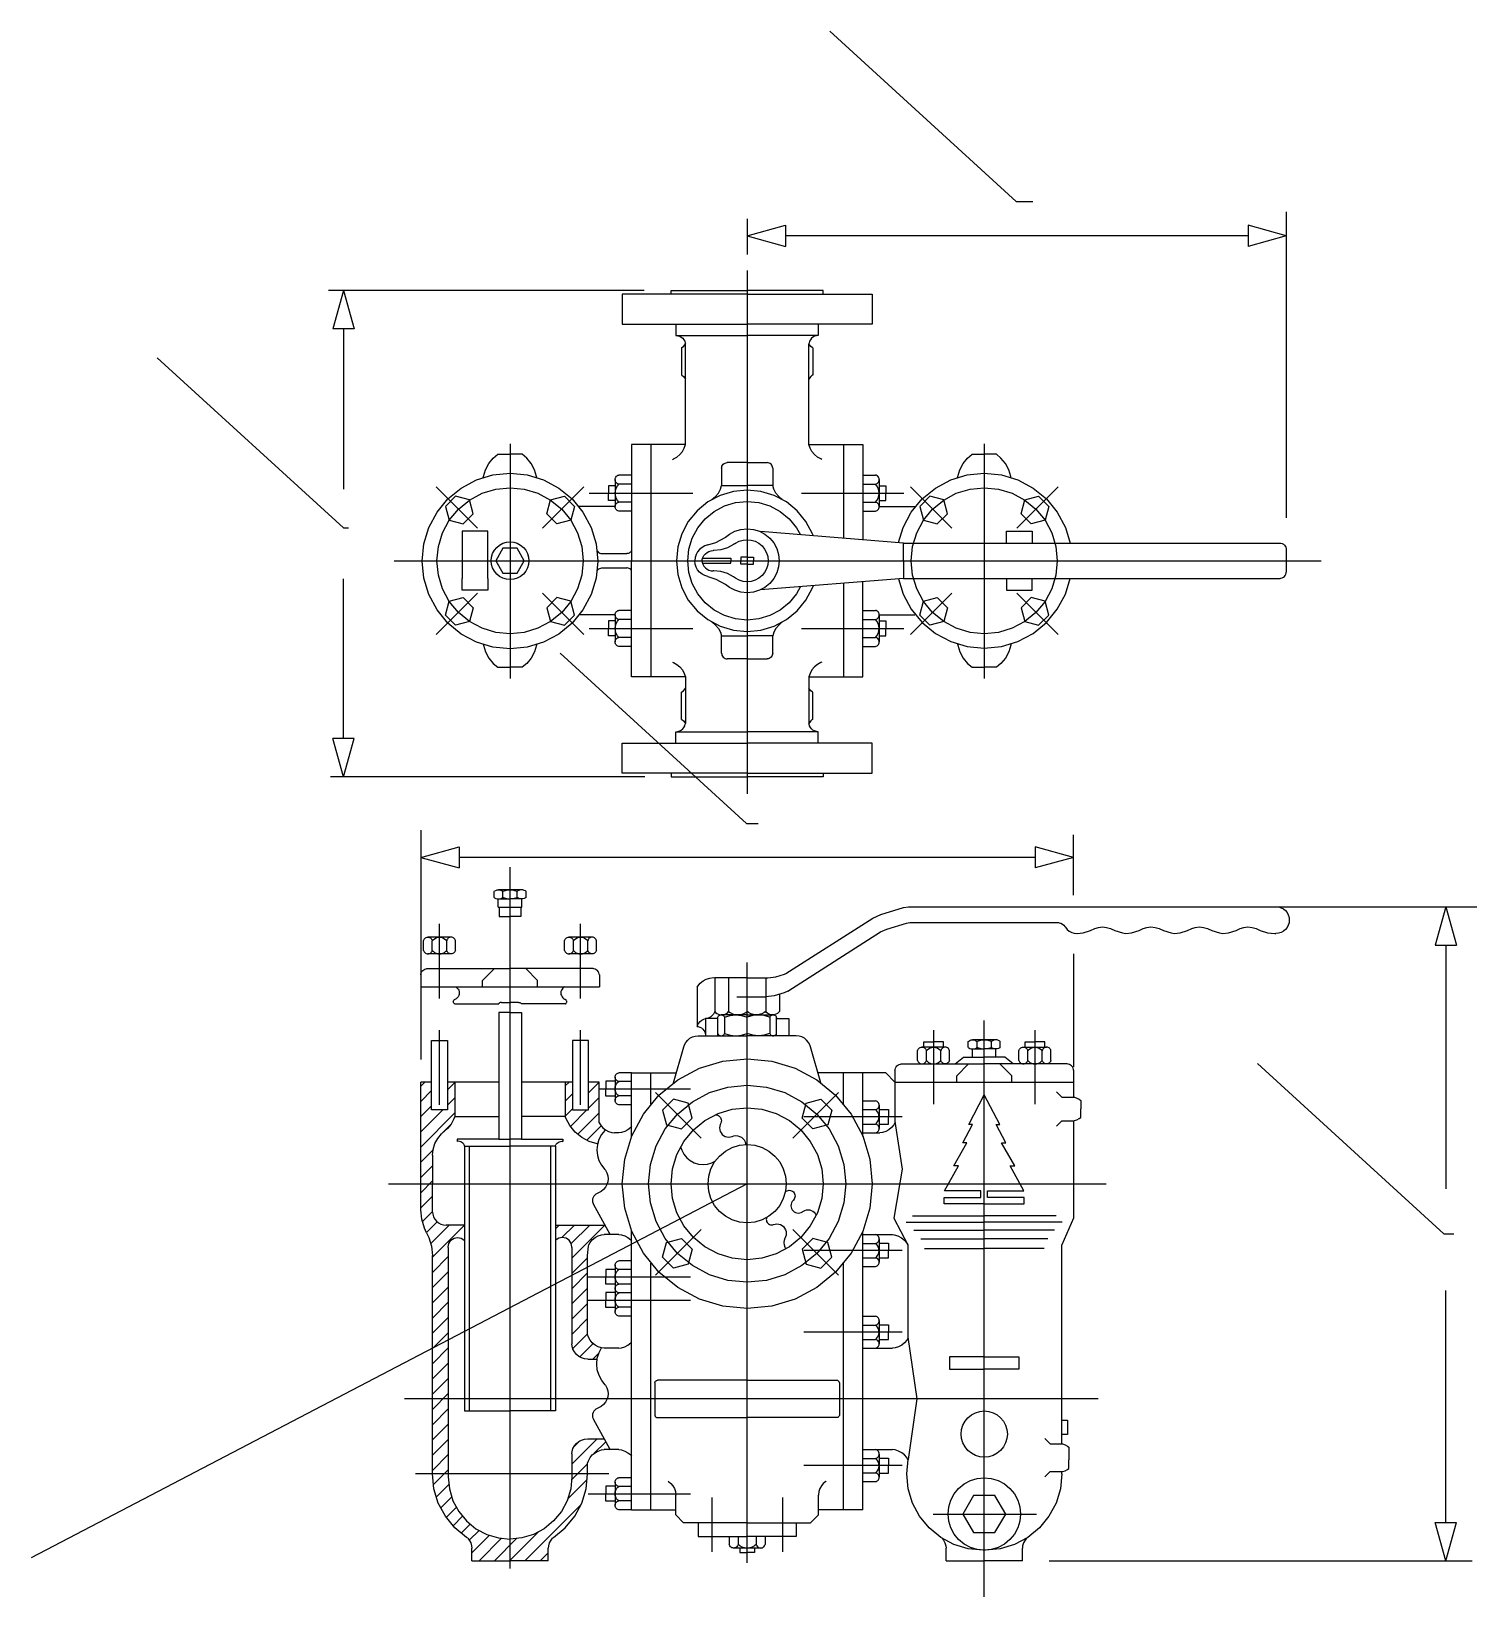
# Model space of a CAD drawing. Extents: x 391 to 1246, y 154 to 1081.
import ezdxf

# ---------------------------------------------------------------- set-up
doc = ezdxf.new("R2010")
doc.units = 0
doc.header["$MEASUREMENT"] = 0
doc.layers.get('0').update_dxf_attribs({"linetype": 'CONTINUOUS'})
for name, color, linetype in [('-1', 7, 'CONTINUOUS'), ('1', 7, 'CONTINUOUS'), ('4', 7, 'CONTINUOUS')]:
    doc.layers.add(name, color=color, linetype=linetype)

msp = doc.modelspace()

# ---------------------------------------------------------------- linework, layer by layer
at = {"layer": '-1', "color": 5, "linetype": 'Continuous'}
for p, q in [((973.52, 980.1), (983.52, 980.1)), ((575.42, 786.76), (578.42, 786.76)), ((813.94, 611.85), (820.94, 611.85)), ((1226.78, 368.92), (1232.78, 368.92))]:
    msp.add_line(p, q, dxfattribs=at)
at = {"layer": '-1', "color": 3, "linetype": 'Continuous'}
for p, q in [((1110.86, 959.69), (837.03, 959.69)), ((984.91, 591.75), (643.82, 591.75))]:
    msp.add_line(p, q, dxfattribs=at)
at = {"linetype": 'Continuous'}
for p, q in [((973.52, 980.1), (863.28, 1080.81)), ((575.42, 786.76), (465.18, 887.47)), ((813.94, 611.85), (703.7, 712.56)), ((1226.78, 368.92), (1116.54, 469.63)), ((814.35, 398.54), (390.6, 177.07))]:
    msp.add_line(p, q, dxfattribs=at)
at = {"layer": '1', "color": 3, "linetype": 'Continuous'}
for p, q in [((1133.53, 973.86), (1133.53, 792.83)), ((814.35, 969.87), (814.35, 948.57)), ((753.36, 927.34), (566.54, 927.34)), ((575.4, 904.67), (575.4, 809.73)), ((575.4, 662.16), (575.4, 756.58)), ((753.88, 639.49), (567.78, 639.49)), ((621.15, 607.79), (621.15, 472.01)), ((1007.58, 569.34), (1007.58, 605.13)), ((1129.28, 562.52), (1246.22, 562.52)), ((1227.92, 539.85), (1227.92, 395.5)), ((1007.58, 534.58), (1007.58, 467.65)), ((1227.92, 198), (1227.92, 335.32)), ((993.13, 175.33), (1243.55, 175.33))]:
    msp.add_line(p, q, dxfattribs=at)
at = {"layer": '1', "color": 4, "linetype": 'Continuous'}
for p, q in [((814.35, 939.24), (814.35, 629.31)), ((673.98, 836.63), (673.98, 697.73)), ((954.72, 836.63), (954.72, 697.73)), ((654.77, 786.57), (630.31, 811.03)), ((649.96, 803.31), (657.43, 807.31)), ((657.43, 807.31), (665.55, 809.77)), ((665.55, 809.77), (673.98, 810.6)), ((673.98, 810.6), (682.42, 809.77)), ((682.42, 809.77), (690.53, 807.31)), ((690.53, 807.31), (698.01, 803.31)), ((693.2, 786.57), (717.66, 811.03)), ((720.91, 807.41), (782.16, 807.41)), ((846.54, 807.41), (907.18, 807.41)), ((935.5, 786.57), (911.04, 811.03)), ((930.69, 803.31), (938.17, 807.31)), ((938.17, 807.31), (946.28, 809.77)), ((946.28, 809.77), (954.72, 810.6)), ((954.72, 810.6), (963.16, 809.77)), ((963.16, 809.77), (971.27, 807.31)), ((971.27, 807.31), (978.75, 803.31)), ((973.93, 786.57), (998.4, 811.03)), ((638.02, 791.38), (643.4, 797.93)), ((643.4, 797.93), (649.96, 803.31)), ((698.01, 803.31), (704.57, 797.93)), ((704.57, 797.93), (709.94, 791.38)), ((918.76, 791.38), (924.14, 797.93)), ((924.14, 797.93), (930.69, 803.31)), ((978.75, 803.31), (985.3, 797.93)), ((985.3, 797.93), (990.68, 791.38)), ((634.03, 783.9), (638.02, 791.38)), ((709.94, 791.38), (713.94, 783.9)), ((914.76, 783.9), (918.76, 791.38)), ((990.68, 791.38), (994.68, 783.9)), ((631.57, 775.79), (634.03, 783.9)), ((713.94, 783.9), (716.4, 775.79)), ((912.3, 775.79), (914.76, 783.9)), ((994.68, 783.9), (997.14, 775.79)), ((630.73, 767.35), (631.57, 775.79)), ((716.4, 775.79), (717.23, 767.35)), ((911.47, 767.35), (912.3, 775.79)), ((997.14, 775.79), (997.97, 767.35)), ((605.38, 767.35), (1154.17, 767.35)), ((631.57, 758.91), (630.73, 767.35)), ((717.23, 767.35), (716.4, 758.91)), ((912.3, 758.91), (911.47, 767.35)), ((997.97, 767.35), (997.14, 758.91)), ((634.03, 750.8), (631.57, 758.91)), ((638.02, 743.32), (634.03, 750.8)), ((713.94, 750.8), (709.94, 743.32)), ((716.4, 758.91), (713.94, 750.8)), ((914.76, 750.8), (912.3, 758.91)), ((918.76, 743.32), (914.76, 750.8)), ((994.68, 750.8), (990.68, 743.32)), ((997.14, 758.91), (994.68, 750.8)), ((654.77, 748.14), (630.31, 723.67)), ((643.4, 736.77), (638.02, 743.32)), ((693.2, 748.14), (717.66, 723.67)), ((709.94, 743.32), (704.57, 736.77)), ((935.5, 748.14), (911.04, 723.67)), ((924.14, 736.77), (918.76, 743.32)), ((973.93, 748.14), (998.4, 723.67)), ((990.68, 743.32), (985.3, 736.77)), ((649.96, 731.39), (643.4, 736.77)), ((704.57, 736.77), (698.01, 731.39)), ((930.69, 731.39), (924.14, 736.77)), ((985.3, 736.77), (978.75, 731.39)), ((657.43, 727.4), (649.96, 731.39)), ((665.55, 724.93), (657.43, 727.4)), ((673.98, 724.1), (665.55, 724.93)), ((682.42, 724.93), (673.98, 724.1)), ((690.53, 727.4), (682.42, 724.93)), ((698.01, 731.39), (690.53, 727.4)), ((720.91, 727.3), (782.16, 727.3)), ((846.54, 727.3), (907.18, 727.3)), ((938.17, 727.4), (930.69, 731.39)), ((946.28, 724.93), (938.17, 727.4)), ((954.72, 724.1), (946.28, 724.93)), ((963.16, 724.93), (954.72, 724.1)), ((971.27, 727.4), (963.16, 724.93)), ((978.75, 731.39), (971.27, 727.4)), ((673.98, 170.76), (673.98, 586.01)), ((632.23, 508.25), (632.23, 552.43)), ((715.73, 508.25), (715.73, 552.43)), ((814.35, 174.06), (814.35, 529.41)), ((954.72, 154.03), (954.72, 495.11)), ((632.23, 445.24), (632.23, 489.42)), ((715.73, 445.24), (715.73, 489.42)), ((924.71, 489.43), (924.71, 445.67)), ((984.73, 489.43), (984.73, 445.67)), ((621.15, 456.3), (623.55, 458.71)), ((621.15, 458.56), (621.3, 458.71)), ((636.97, 458.61), (637.08, 458.71)), ((636.97, 454.1), (641.32, 458.45)), ((706.65, 456.46), (708.9, 458.71)), ((720.47, 452.25), (726.82, 458.6)), ((727.03, 454.75), (780.86, 454.75)), ((792.02, 452.45), (802.97, 455.77)), ((802.97, 455.77), (814.35, 456.89)), ((814.35, 456.89), (825.73, 455.77)), ((825.73, 455.77), (836.68, 452.45)), ((621.15, 447.29), (627.49, 453.64)), ((636.97, 445.09), (641.32, 449.43)), ((706.65, 447.44), (710.99, 451.79)), ((720.47, 443.24), (726.82, 449.58)), ((787.23, 425.58), (760.19, 452.62)), ((773.1, 439.8), (781.94, 447.06)), ((781.94, 447.06), (792.02, 452.45)), ((836.68, 452.45), (846.77, 447.06)), ((841.47, 425.58), (868.51, 452.62)), ((846.77, 447.06), (855.61, 439.8)), ((621.15, 438.27), (627.49, 444.62)), ((621.15, 429.26), (634.13, 442.24)), ((621.15, 420.24), (641.32, 440.41)), ((706.65, 438.43), (710.99, 442.77)), ((709.74, 432.5), (719.48, 442.24)), ((714.08, 427.83), (726.82, 440.57)), ((765.84, 430.96), (773.1, 439.8)), ((906.02, 438.14), (847.84, 438.14)), ((855.61, 439.8), (862.86, 430.96)), ((634, 428.58), (638.81, 433.39)), ((719.52, 424.25), (728.02, 432.76)), ((760.45, 420.87), (765.84, 430.96)), ((862.86, 430.96), (868.25, 420.87)), ((621.15, 411.22), (628.46, 418.53)), ((757.13, 409.93), (760.45, 420.87)), ((868.25, 420.87), (871.58, 409.93)), ((621.15, 402.21), (628.14, 409.21)), ((756.01, 398.54), (757.13, 409.93)), ((871.58, 409.93), (872.7, 398.54)), ((602, 398.54), (1026.86, 398.54)), ((621.15, 393.19), (628.14, 400.19)), ((757.13, 387.16), (756.01, 398.54)), ((872.7, 398.54), (871.58, 387.16)), ((621.15, 384.18), (628.14, 391.17)), ((622.12, 376.14), (628.14, 382.16)), ((760.45, 376.22), (757.13, 387.16)), ((871.58, 387.16), (868.25, 376.22)), ((624.58, 369.58), (630.95, 375.96)), ((627.06, 363.05), (638.02, 374.01)), ((628.07, 355.04), (647.04, 374.01)), ((700.85, 371.75), (703.1, 374.01)), ((704.73, 366.61), (712.12, 374.01)), ((710.18, 363.06), (721.13, 374.01)), ((710.55, 354.41), (730.15, 374.01)), ((787.23, 371.51), (760.19, 344.47)), ((765.84, 366.13), (760.45, 376.22)), ((841.47, 371.51), (868.51, 344.47)), ((868.25, 376.22), (862.86, 366.13)), ((646.98, 364.93), (647.12, 365.07)), ((773.1, 357.29), (765.84, 366.13)), ((862.86, 366.13), (855.61, 357.29)), ((628.07, 346.02), (637.42, 355.37)), ((710.55, 345.39), (719.9, 354.74)), ((781.94, 350.03), (773.1, 357.29)), ((855.61, 357.29), (846.77, 350.03)), ((906.02, 358.95), (847.84, 358.95)), ((628.07, 337.01), (637.42, 346.35)), ((710.55, 336.38), (719.9, 345.72)), ((720.26, 343.4), (780.86, 343.4)), ((792.02, 344.64), (781.94, 350.03)), ((802.97, 341.32), (792.02, 344.64)), ((836.68, 344.64), (825.73, 341.32)), ((846.77, 350.03), (836.68, 344.64)), ((628.07, 327.99), (637.42, 337.34)), ((710.55, 327.36), (719.9, 336.71)), ((814.35, 340.2), (802.97, 341.32)), ((825.73, 341.32), (814.35, 340.2)), ((628.07, 318.98), (637.42, 328.32)), ((710.55, 318.35), (719.9, 327.69)), ((720.26, 329.66), (780.86, 329.66)), ((628.07, 309.96), (637.42, 319.31)), ((710.55, 309.33), (719.9, 318.68)), ((628.07, 300.95), (637.42, 310.29)), ((711.14, 300.91), (719.9, 309.66)), ((906.02, 310.6), (847.84, 310.6)), ((628.07, 291.93), (637.42, 301.28)), ((715.27, 296.01), (723.14, 303.89)), ((722.98, 294.72), (726.56, 298.3)), ((628.07, 282.92), (637.42, 292.26)), ((725.24, 294.72), (725.63, 295.11)), ((628.07, 273.9), (637.42, 283.24)), ((1022.21, 271.11), (611.56, 271.11)), ((628.07, 264.88), (637.42, 274.23)), ((628.07, 255.87), (637.42, 265.21)), ((628.07, 246.85), (637.42, 256.2)), ((628.07, 237.84), (637.42, 247.18)), ((710.55, 232.42), (725.63, 247.5)), ((711.77, 242.66), (715.39, 246.27)), ((723.62, 238.72), (730.64, 245.74)), ((732.74, 241.08), (733.03, 241.37)), ((628.07, 228.82), (637.42, 238.17)), ((710.43, 223.28), (719.9, 232.75)), ((732.51, 226.81), (618.09, 226.81)), ((628.7, 220.43), (637.42, 229.15)), ((708.11, 211.95), (719.56, 223.39)), ((906.02, 231.62), (847.84, 231.62)), ((630.41, 213.13), (637.81, 220.53)), ((633, 206.71), (639.48, 213.18)), ((720.26, 215), (780.86, 215)), ((636.27, 200.96), (642.27, 206.96)), ((682.76, 175.33), (715.91, 208.48)), ((793.4, 212.81), (793.4, 180.66)), ((835.31, 212.81), (835.31, 180.66)), ((640.34, 196.01), (645.94, 201.62)), ((645.07, 191.73), (650.41, 197.06)), ((924.5, 202.97), (985.6, 202.97)), ((649.86, 187.5), (655.65, 193.29)), ((651.45, 180.07), (661.77, 190.4)), ((655.71, 175.33), (668.98, 188.59)), ((664.73, 175.33), (677.88, 188.47)), ((673.75, 175.33), (691.02, 192.6)), ((691.78, 175.33), (696.52, 180.07)), ((696.28, 175.33), (696.52, 175.56))]:
    msp.add_line(p, q, dxfattribs=at)
at = {"layer": '1', "color": 7, "linetype": 'Continuous'}
for p, q in [((769.37, 925.24), (769.37, 927.34)), ((769.37, 927.34), (814.35, 927.34)), ((859.33, 927.34), (814.35, 927.34)), ((859.33, 925.24), (859.33, 927.34)), ((814.35, 925.24), (740.44, 925.24)), ((740.44, 925.24), (740.44, 907.42)), ((814.35, 925.24), (888.26, 925.24)), ((888.26, 925.24), (888.26, 907.42)), ((740.44, 907.42), (814.35, 907.42)), ((772.22, 907.42), (772.22, 900.68)), ((772.22, 900.68), (814.35, 900.68)), ((772.22, 900.68), (772.32, 900.68)), ((772.32, 900.68), (773.39, 900.57)), ((773.39, 900.57), (774.43, 900.26)), ((774.43, 900.26), (775.38, 899.75)), ((775.38, 899.75), (776.21, 899.07)), ((776.21, 899.07), (776.9, 898.23)), ((888.26, 907.42), (814.35, 907.42)), ((856.48, 900.68), (814.35, 900.68)), ((852.49, 899.07), (851.81, 898.23)), ((853.32, 899.75), (852.49, 899.07)), ((854.28, 900.26), (853.32, 899.75)), ((855.31, 900.57), (854.28, 900.26)), ((856.38, 900.68), (855.31, 900.57)), ((856.48, 900.68), (856.38, 900.68)), ((856.48, 907.42), (856.48, 900.68)), ((775.55, 893.39), (775.77, 893.53)), ((775.55, 893.39), (775.55, 877.31)), ((775.77, 893.53), (776.67, 894.27)), ((776.67, 894.27), (777.41, 895.16)), ((776.9, 898.23), (777.41, 897.28)), ((777.41, 897.28), (777.72, 896.25)), ((777.41, 895.16), (777.79, 895.82)), ((777.72, 896.25), (777.79, 895.82)), ((777.79, 836.14), (777.79, 895.82)), ((850.98, 896.25), (850.92, 895.82)), ((850.92, 836.14), (850.92, 895.82)), ((851.3, 895.16), (850.92, 895.82)), ((851.3, 897.28), (850.98, 896.25)), ((851.81, 898.23), (851.3, 897.28)), ((852.03, 894.27), (851.3, 895.16)), ((852.93, 893.53), (852.03, 894.27)), ((853.15, 893.39), (852.93, 893.53)), ((853.15, 893.39), (853.15, 877.31)), ((775.55, 877.31), (775.77, 877.17)), ((775.77, 877.17), (776.67, 876.43)), ((776.67, 876.43), (777.41, 875.54)), ((777.41, 875.54), (777.79, 874.88)), ((851.3, 875.54), (850.92, 874.88)), ((852.03, 876.43), (851.3, 875.54)), ((852.93, 877.17), (852.03, 876.43)), ((853.15, 877.31), (852.93, 877.17)), ((777.79, 836.14), (745.91, 836.14)), ((745.91, 836.14), (745.91, 767.35)), ((757.39, 836.14), (757.39, 698.56)), ((777.13, 834.01), (777.79, 836.14)), ((850.92, 836.14), (882.79, 836.14)), ((851.57, 834.01), (850.92, 836.14)), ((871.31, 836.14), (871.31, 780.67)), ((882.79, 836.14), (882.79, 779.75)), ((659.49, 821.27), (661.45, 824.93)), ((661.45, 824.93), (664.08, 828.14)), ((664.08, 828.14), (666.8, 830.44)), ((666.8, 830.44), (673.98, 830.44)), ((681.17, 830.44), (673.98, 830.44)), ((683.89, 828.14), (681.17, 830.44)), ((686.52, 824.93), (683.89, 828.14)), ((688.48, 821.27), (686.52, 824.93)), ((770.09, 827.36), (770.72, 827.6)), ((770.72, 827.6), (772.77, 828.7)), ((772.77, 828.7), (774.56, 830.17)), ((774.56, 830.17), (776.04, 831.96)), ((776.04, 831.96), (777.13, 834.01)), ((800.21, 824.45), (800.73, 824.88)), ((800.73, 824.88), (801.33, 825.2)), ((801.33, 825.2), (801.97, 825.39)), ((801.97, 825.39), (802.49, 825.46)), ((814.35, 825.46), (802.49, 825.46)), ((814.35, 825.46), (826.22, 825.46)), ((826.73, 825.39), (826.22, 825.46)), ((827.38, 825.2), (826.73, 825.39)), ((827.97, 824.88), (827.38, 825.2)), ((828.49, 824.45), (827.97, 824.88)), ((852.67, 831.96), (851.57, 834.01)), ((854.14, 830.17), (852.67, 831.96)), ((855.93, 828.7), (854.14, 830.17)), ((857.98, 827.6), (855.93, 828.7)), ((858.61, 827.36), (857.98, 827.6)), ((940.22, 821.27), (942.18, 824.93)), ((942.18, 824.93), (944.82, 828.14)), ((944.82, 828.14), (947.53, 830.44)), ((947.53, 830.44), (954.72, 830.44)), ((961.91, 830.44), (954.72, 830.44)), ((964.62, 828.14), (961.91, 830.44)), ((967.26, 824.93), (964.62, 828.14)), ((969.22, 821.27), (967.26, 824.93)), ((654.1, 815.18), (663.85, 818.14)), ((658.17, 816.67), (658.28, 817.29)), ((658.28, 817.29), (659.49, 821.27)), ((663.85, 818.14), (673.98, 819.13)), ((673.98, 819.13), (684.12, 818.14)), ((684.12, 818.14), (693.87, 815.18)), ((689.69, 817.29), (688.48, 821.27)), ((689.8, 816.67), (689.69, 817.29)), ((736.2, 815.41), (736.25, 815.95)), ((736.25, 815.95), (736.41, 816.46)), ((736.41, 816.46), (736.66, 816.93)), ((736.66, 816.93), (737, 817.35)), ((737, 817.35), (737.42, 817.69)), ((737.42, 817.69), (737.89, 817.94)), ((737.89, 817.94), (738.3, 818.07)), ((745.91, 818.07), (738.3, 818.07)), ((799.2, 822.15), (799.27, 822.69)), ((799.2, 822.15), (799.2, 811.88)), ((799.27, 822.69), (799.46, 823.33)), ((799.46, 823.33), (799.78, 823.93)), ((799.78, 823.93), (800.21, 824.45)), ((828.92, 823.93), (828.49, 824.45)), ((829.24, 823.33), (828.92, 823.93)), ((829.44, 822.69), (829.24, 823.33)), ((829.5, 822.15), (829.44, 822.69)), ((829.5, 822.15), (829.5, 811.88)), ((882.79, 818.07), (890.4, 818.07)), ((890.81, 817.94), (890.4, 818.07)), ((891.29, 817.69), (890.81, 817.94)), ((891.7, 817.35), (891.29, 817.69)), ((892.04, 816.93), (891.7, 817.35)), ((892.29, 816.46), (892.04, 816.93)), ((892.45, 815.95), (892.29, 816.46)), ((892.5, 815.41), (892.45, 815.95)), ((934.84, 815.18), (944.58, 818.14)), ((938.9, 816.67), (939.02, 817.29)), ((939.02, 817.29), (940.22, 821.27)), ((944.58, 818.14), (954.72, 819.13)), ((954.72, 819.13), (964.86, 818.14)), ((964.86, 818.14), (974.6, 815.18)), ((970.42, 817.29), (969.22, 821.27)), ((970.54, 816.67), (970.42, 817.29)), ((637.25, 803.92), (645.12, 810.38)), ((645.12, 810.38), (654.1, 815.18)), ((693.87, 815.18), (702.85, 810.38)), ((702.85, 810.38), (710.72, 803.92)), ((736.2, 811.8), (732.24, 811.8)), ((732.24, 811.8), (732.24, 807.41)), ((732.24, 803.01), (732.24, 807.41)), ((736.2, 815.41), (736.2, 799.4)), ((736.25, 814.88), (736.2, 815.41)), ((736.2, 807.41), (736.35, 808.94)), ((736.35, 805.88), (736.2, 807.41)), ((736.41, 814.36), (736.25, 814.88)), ((736.35, 808.94), (736.8, 810.41)), ((736.66, 813.89), (736.41, 814.36)), ((737, 813.48), (736.66, 813.89)), ((736.8, 810.41), (737.52, 811.76)), ((737.42, 813.14), (737, 813.48)), ((737.89, 812.88), (737.42, 813.14)), ((737.52, 811.76), (738.3, 812.75)), ((738.3, 812.75), (737.89, 812.88)), ((745.91, 812.75), (738.3, 812.75)), ((795.69, 805.42), (797.3, 807.39)), ((797.3, 807.39), (798.5, 809.64)), ((806.18, 808.42), (798.33, 806.04)), ((798.5, 809.64), (799.2, 811.88)), ((799.2, 811.88), (814.35, 811.88)), ((814.35, 809.23), (806.18, 808.42)), ((829.5, 811.88), (814.35, 811.88)), ((822.52, 808.42), (814.35, 809.23)), ((830.38, 806.04), (822.52, 808.42)), ((830.2, 809.64), (829.5, 811.88)), ((831.4, 807.39), (830.2, 809.64)), ((833.02, 805.42), (831.4, 807.39)), ((882.79, 812.75), (890.4, 812.75)), ((890.4, 812.75), (890.81, 812.88)), ((891.18, 811.76), (890.4, 812.75)), ((890.81, 812.88), (891.29, 813.14)), ((891.91, 810.41), (891.18, 811.76)), ((891.29, 813.14), (891.7, 813.48)), ((891.7, 813.48), (892.04, 813.89)), ((892.35, 808.94), (891.91, 810.41)), ((892.04, 813.89), (892.29, 814.36)), ((892.29, 814.36), (892.45, 814.88)), ((892.5, 807.41), (892.35, 808.94)), ((892.35, 805.88), (892.5, 807.41)), ((892.45, 814.88), (892.5, 815.41)), ((892.5, 815.41), (892.5, 799.4)), ((892.5, 811.8), (896.47, 811.8)), ((896.47, 811.8), (896.47, 807.41)), ((896.47, 803.01), (896.47, 807.41)), ((917.98, 803.92), (925.85, 810.38)), ((925.85, 810.38), (934.84, 815.18)), ((974.6, 815.18), (983.58, 810.38)), ((983.58, 810.38), (991.46, 803.92)), ((630.78, 796.04), (637.25, 803.92)), ((641.8, 805.52), (635.81, 799.53)), ((635.81, 799.53), (638, 791.35)), ((649.98, 803.33), (641.8, 805.52)), ((652.18, 795.15), (649.98, 803.33)), ((695.79, 795.15), (697.98, 803.33)), ((697.98, 803.33), (706.17, 805.52)), ((706.17, 805.52), (712.16, 799.53)), ((712.16, 799.53), (709.96, 791.35)), ((710.72, 803.92), (717.18, 796.04)), ((736.2, 799.4), (714.88, 799.4)), ((736.2, 803.01), (732.24, 803.01)), ((736.2, 799.4), (736.25, 799.94)), ((736.25, 798.87), (736.2, 799.4)), ((736.25, 799.94), (736.41, 800.45)), ((736.41, 798.36), (736.25, 798.87)), ((736.8, 804.41), (736.35, 805.88)), ((736.41, 800.45), (736.66, 800.92)), ((736.66, 797.88), (736.41, 798.36)), ((736.66, 800.92), (737, 801.34)), ((737, 797.47), (736.66, 797.88)), ((737.52, 803.06), (736.8, 804.41)), ((737, 801.34), (737.42, 801.68)), ((737.42, 797.13), (737, 797.47)), ((737.42, 801.68), (737.89, 801.93)), ((737.89, 796.88), (737.42, 797.13)), ((738.3, 802.07), (737.52, 803.06)), ((737.89, 801.93), (738.3, 802.07)), ((745.91, 802.07), (738.3, 802.07)), ((791.09, 802.17), (784.74, 796.96)), ((798.33, 806.04), (791.09, 802.17)), ((793.51, 803.67), (793.72, 803.81)), ((793.72, 803.81), (795.69, 805.42)), ((794.82, 796.58), (800.9, 799.83)), ((800.9, 799.83), (807.49, 801.83)), ((807.49, 801.83), (814.35, 802.51)), ((814.35, 802.51), (821.21, 801.83)), ((821.21, 801.83), (827.81, 799.83)), ((827.81, 799.83), (833.88, 796.58)), ((837.62, 802.17), (830.38, 806.04)), ((834.98, 803.81), (833.02, 805.42)), ((835.19, 803.67), (834.98, 803.81)), ((843.96, 796.96), (837.62, 802.17)), ((882.79, 802.07), (890.4, 802.07)), ((890.4, 802.07), (891.18, 803.06)), ((890.81, 801.93), (890.4, 802.07)), ((891.29, 801.68), (890.81, 801.93)), ((890.81, 796.88), (891.29, 797.13)), ((891.18, 803.06), (891.91, 804.41)), ((891.7, 801.34), (891.29, 801.68)), ((891.29, 797.13), (891.7, 797.47)), ((892.04, 800.92), (891.7, 801.34)), ((891.7, 797.47), (892.04, 797.88)), ((891.91, 804.41), (892.35, 805.88)), ((892.29, 800.45), (892.04, 800.92)), ((892.04, 797.88), (892.29, 798.36)), ((892.45, 799.94), (892.29, 800.45)), ((892.29, 798.36), (892.45, 798.87)), ((892.5, 799.4), (892.45, 799.94)), ((892.45, 798.87), (892.5, 799.4)), ((892.5, 803.01), (896.47, 803.01)), ((892.5, 799.4), (913.96, 799.4)), ((911.52, 796.04), (917.98, 803.92)), ((922.54, 805.52), (916.55, 799.53)), ((916.55, 799.53), (918.74, 791.35)), ((930.72, 803.33), (922.54, 805.52)), ((932.91, 795.15), (930.72, 803.33)), ((976.53, 795.15), (978.72, 803.33)), ((978.72, 803.33), (986.9, 805.52)), ((986.9, 805.52), (992.89, 799.53)), ((992.89, 799.53), (990.7, 791.35)), ((991.46, 803.92), (997.92, 796.04)), ((625.98, 787.06), (630.78, 796.04)), ((638, 791.35), (646.19, 789.16)), ((646.19, 789.16), (652.18, 795.15)), ((701.78, 789.16), (695.79, 795.15)), ((709.96, 791.35), (701.78, 789.16)), ((717.18, 796.04), (721.99, 787.06)), ((738.3, 796.74), (737.89, 796.88)), ((745.91, 796.74), (738.3, 796.74)), ((779.53, 790.62), (775.67, 783.38)), ((784.74, 796.96), (779.53, 790.62)), ((785.12, 786.88), (789.49, 792.21)), ((789.49, 792.21), (794.82, 796.58)), ((833.88, 796.58), (839.21, 792.21)), ((839.21, 792.21), (843.58, 786.88)), ((849.17, 790.62), (843.96, 796.96)), ((853.04, 783.38), (849.17, 790.62)), ((882.79, 796.74), (890.4, 796.74)), ((890.4, 796.74), (890.81, 796.88)), ((906.72, 787.06), (911.52, 796.04)), ((918.74, 791.35), (926.92, 789.16)), ((926.92, 789.16), (932.91, 795.15)), ((982.52, 789.16), (976.53, 795.15)), ((990.7, 791.35), (982.52, 789.16)), ((997.92, 796.04), (1002.72, 787.06)), ((623.03, 777.31), (625.98, 787.06)), ((660.86, 784.79), (645.65, 784.79)), ((645.65, 784.79), (645.65, 756.88)), ((660.86, 756.88), (660.86, 784.79)), ((671.81, 778.3), (673.98, 778.52)), ((673.98, 778.52), (676.16, 778.3)), ((721.99, 787.06), (724.94, 777.31)), ((775.67, 783.38), (773.28, 775.52)), ((779.87, 774.21), (781.87, 780.81)), ((781.87, 780.81), (785.12, 786.88)), ((795.81, 778.23), (801.36, 781.2)), ((801.36, 781.2), (801.6, 781.36)), ((801.6, 781.36), (803.83, 783.1)), ((803.83, 783.1), (807.1, 784.85)), ((807.1, 784.85), (810.66, 785.93)), ((807.42, 777.72), (809.58, 778.88)), ((809.58, 778.88), (811.92, 779.59)), ((810.66, 785.93), (814.35, 786.3)), ((811.92, 779.59), (814.35, 779.83)), ((814.35, 786.3), (818.05, 785.93)), ((814.35, 779.83), (816.78, 779.59)), ((816.78, 779.59), (819.12, 778.88)), ((818.05, 785.93), (821.6, 784.85)), ((819.12, 778.88), (821.28, 777.72)), ((821.6, 784.85), (824.88, 783.1)), ((906.95, 777.82), (822.18, 784.6)), ((824.88, 783.1), (827.75, 780.75)), ((827.75, 780.75), (830.1, 777.88)), ((843.58, 786.88), (845.98, 782.7)), ((853.54, 782.09), (853.04, 783.38)), ((903.92, 778.06), (906.72, 787.06)), ((967.84, 777.82), (967.84, 784.79)), ((967.84, 784.79), (983.05, 784.79)), ((983.05, 784.79), (983.05, 777.82)), ((1002.72, 787.06), (1005.57, 777.82)), ((622.03, 767.18), (623.03, 777.31)), ((662.82, 767.35), (663.03, 769.53)), ((663.03, 769.53), (663.67, 771.62)), ((663.67, 771.62), (664.7, 773.55)), ((664.7, 773.55), (666.09, 775.25)), ((669.75, 774.73), (665.51, 767.39)), ((666.09, 775.25), (667.78, 776.63)), ((667.78, 776.63), (669.71, 777.67)), ((669.71, 777.67), (671.81, 778.3)), ((678.22, 774.73), (669.75, 774.73)), ((676.16, 778.3), (678.26, 777.67)), ((682.45, 767.39), (678.22, 774.73)), ((678.26, 777.67), (680.19, 776.63)), ((680.19, 776.63), (681.88, 775.25)), ((681.88, 775.25), (683.27, 773.55)), ((683.27, 773.55), (684.3, 771.62)), ((684.3, 771.62), (684.93, 769.53)), ((684.93, 769.53), (685.15, 767.35)), ((724.94, 777.31), (725.94, 767.18)), ((725.61, 773.18), (725.73, 772.99)), ((725.73, 772.99), (726.11, 772.52)), ((726.11, 772.52), (726.57, 772.14)), ((726.57, 772.14), (727.1, 771.86)), ((727.1, 771.86), (727.68, 771.69)), ((727.68, 771.69), (728.27, 771.63)), ((728.27, 771.63), (728.47, 771.64)), ((728.47, 771.64), (743.05, 771.64)), ((743.25, 771.63), (743.05, 771.64)), ((743.85, 771.69), (743.25, 771.63)), ((744.42, 771.86), (743.85, 771.69)), ((744.95, 772.14), (744.42, 771.86)), ((745.41, 772.52), (744.95, 772.14)), ((745.79, 772.99), (745.41, 772.52)), ((745.91, 773.18), (745.79, 772.99)), ((773.28, 775.52), (772.48, 767.35)), ((779.19, 767.35), (779.87, 774.21)), ((783.64, 769.31), (783.46, 767.48)), ((784.18, 771.07), (783.64, 769.31)), ((785.04, 772.69), (784.18, 771.07)), ((786.21, 774.11), (785.04, 772.69)), ((787.63, 775.28), (786.21, 774.11)), ((789.25, 776.15), (787.63, 775.28)), ((787.81, 768.1), (788.19, 769.33)), ((788.19, 769.33), (788.8, 770.47)), ((788.8, 770.47), (789.62, 771.47)), ((791.01, 776.68), (789.25, 776.15)), ((789.62, 771.47), (790.62, 772.29)), ((790.62, 772.29), (791.75, 772.9)), ((791.1, 776.7), (791.01, 776.68)), ((791.1, 776.7), (795.81, 778.23)), ((791.75, 772.9), (792.99, 773.27)), ((792.99, 773.27), (794.28, 773.4)), ((794.28, 773.4), (794.28, 773.4)), ((794.63, 773.4), (794.28, 773.4)), ((798.73, 773.8), (794.63, 773.4)), ((802.66, 774.99), (798.73, 773.8)), ((806.29, 776.93), (802.66, 774.99)), ((806.85, 777.32), (806.29, 776.93)), ((806.85, 777.32), (807.42, 777.72)), ((814.35, 769.41), (810.68, 769.41)), ((810.68, 769.41), (810.68, 767.35)), ((814.35, 769.41), (818.02, 769.41)), ((818.02, 769.41), (818.02, 767.35)), ((821.28, 777.72), (823.17, 776.17)), ((823.17, 776.17), (824.72, 774.28)), ((824.72, 774.28), (825.88, 772.13)), ((825.88, 772.13), (826.59, 769.79)), ((826.59, 769.79), (826.83, 767.35)), ((830.1, 777.88), (831.85, 774.6)), ((831.85, 774.6), (832.93, 771.05)), ((832.93, 771.05), (833.3, 767.35)), ((906.95, 767.35), (906.95, 777.82)), ((906.95, 777.82), (1129.83, 777.82)), ((1129.83, 777.82), (1130.31, 777.75)), ((1130.31, 777.75), (1131.06, 777.52)), ((1131.06, 777.52), (1131.76, 777.15)), ((1131.76, 777.15), (1132.37, 776.65)), ((1132.37, 776.65), (1132.87, 776.04)), ((1132.87, 776.04), (1133.24, 775.35)), ((1133.24, 775.35), (1133.47, 774.59)), ((1133.47, 774.59), (1133.53, 774.13)), ((1133.53, 774.13), (1133.53, 760.57)), ((623.03, 757.04), (622.03, 767.18)), ((663.03, 765.17), (662.82, 767.35)), ((663.67, 763.08), (663.03, 765.17)), ((664.7, 761.15), (663.67, 763.08)), ((666.09, 759.46), (664.7, 761.15)), ((665.51, 767.39), (669.75, 760.05)), ((669.75, 760.05), (678.22, 760.05)), ((678.22, 760.05), (682.45, 767.39)), ((683.27, 761.15), (681.88, 759.46)), ((684.3, 763.08), (683.27, 761.15)), ((684.93, 765.17), (684.3, 763.08)), ((685.15, 767.35), (684.93, 765.17)), ((725.94, 767.18), (724.94, 757.04)), ((725.61, 761.53), (725.73, 761.72)), ((725.73, 761.72), (726.11, 762.18)), ((726.11, 762.18), (726.57, 762.56)), ((726.57, 762.56), (727.1, 762.84)), ((727.1, 762.84), (727.68, 763.02)), ((727.68, 763.02), (728.27, 763.08)), ((728.27, 763.08), (728.47, 763.07)), ((728.47, 763.07), (743.05, 763.07)), ((743.25, 763.08), (743.05, 763.07)), ((743.85, 763.02), (743.25, 763.08)), ((744.42, 762.84), (743.85, 763.02)), ((744.95, 762.56), (744.42, 762.84)), ((745.41, 762.18), (744.95, 762.56)), ((745.79, 761.72), (745.41, 762.18)), ((745.91, 761.53), (745.79, 761.72)), ((745.91, 698.56), (745.91, 767.35)), ((772.48, 767.35), (773.28, 759.18)), ((779.87, 760.49), (779.19, 767.35)), ((781.87, 753.9), (779.87, 760.49)), ((783.46, 767.48), (783.46, 767.35)), ((783.46, 767.22), (783.46, 767.35)), ((783.64, 765.39), (783.46, 767.22)), ((784.18, 763.63), (783.64, 765.39)), ((785.04, 762.01), (784.18, 763.63)), ((786.21, 760.59), (785.04, 762.01)), ((787.63, 759.42), (786.21, 760.59)), ((787.71, 767.35), (787.81, 768.1)), ((787.71, 767.35), (787.81, 766.61)), ((787.81, 766.61), (788.19, 765.37)), ((788, 768.82), (804.69, 768.82)), ((788, 765.88), (804.69, 765.88)), ((788.19, 765.37), (788.8, 764.23)), ((788.8, 764.23), (789.62, 763.23)), ((789.62, 763.23), (790.62, 762.41)), ((790.62, 762.41), (791.75, 761.81)), ((791.75, 761.81), (792.99, 761.43)), ((792.99, 761.43), (794.28, 761.3)), ((794.63, 761.31), (794.28, 761.3)), ((794.28, 761.3), (794.28, 761.3)), ((798.73, 760.9), (794.63, 761.31)), ((802.66, 759.71), (798.73, 760.9)), ((804.69, 768.82), (804.69, 767.35)), ((804.69, 765.88), (804.69, 767.35)), ((810.68, 765.29), (810.68, 767.35)), ((814.35, 765.29), (810.68, 765.29)), ((814.35, 765.29), (818.02, 765.29)), ((818.02, 765.29), (818.02, 767.35)), ((824.72, 760.42), (823.17, 758.53)), ((825.88, 762.58), (824.72, 760.42)), ((826.59, 764.92), (825.88, 762.58)), ((826.83, 767.35), (826.59, 764.92)), ((831.85, 760.1), (830.1, 756.83)), ((832.93, 763.66), (831.85, 760.1)), ((833.3, 767.35), (832.93, 763.66)), ((906.95, 767.35), (906.95, 756.88)), ((1133.24, 759.36), (1133.47, 760.11)), ((1133.47, 760.11), (1133.53, 760.57)), ((625.98, 747.29), (623.03, 757.04)), ((645.65, 749.91), (645.65, 756.88)), ((660.86, 756.88), (660.86, 749.91)), ((667.78, 758.07), (666.09, 759.46)), ((669.71, 757.04), (667.78, 758.07)), ((671.81, 756.4), (669.71, 757.04)), ((673.98, 756.19), (671.81, 756.4)), ((676.16, 756.4), (673.98, 756.19)), ((678.26, 757.04), (676.16, 756.4)), ((680.19, 758.07), (678.26, 757.04)), ((681.88, 759.46), (680.19, 758.07)), ((724.94, 757.04), (721.99, 747.29)), ((773.28, 759.18), (775.67, 751.33)), ((775.67, 751.33), (779.53, 744.09)), ((785.12, 747.82), (781.87, 753.9)), ((789.25, 758.56), (787.63, 759.42)), ((791.01, 758.02), (789.25, 758.56)), ((791.1, 758.01), (791.01, 758.02)), ((791.1, 758.01), (795.81, 756.47)), ((795.81, 756.47), (801.36, 753.5)), ((801.36, 753.5), (801.6, 753.34)), ((803.83, 751.6), (801.6, 753.34)), ((806.29, 757.77), (802.66, 759.71)), ((807.1, 749.85), (803.83, 751.6)), ((806.85, 757.38), (806.29, 757.77)), ((807.42, 756.98), (806.85, 757.38)), ((809.58, 755.83), (807.42, 756.98)), ((811.92, 755.12), (809.58, 755.83)), ((814.35, 754.88), (811.92, 755.12)), ((816.78, 755.12), (814.35, 754.88)), ((819.12, 755.83), (816.78, 755.12)), ((821.28, 756.98), (819.12, 755.83)), ((823.17, 758.53), (821.28, 756.98)), ((824.88, 751.6), (821.6, 749.85)), ((906.95, 756.88), (822.18, 750.1)), ((827.75, 753.96), (824.88, 751.6)), ((830.1, 756.83), (827.75, 753.96)), ((845.98, 752.01), (843.58, 747.82)), ((849.17, 744.09), (853.04, 751.33)), ((853.04, 751.33), (853.54, 752.61)), ((871.31, 754.03), (871.31, 698.56)), ((882.79, 698.56), (882.79, 754.95)), ((903.92, 756.64), (906.72, 747.64)), ((906.95, 756.88), (1129.83, 756.88)), ((967.84, 756.88), (967.84, 749.91)), ((983.05, 749.91), (983.05, 756.88)), ((1002.72, 747.64), (1005.57, 756.88)), ((1129.83, 756.88), (1130.31, 756.95)), ((1130.31, 756.95), (1131.06, 757.18)), ((1131.06, 757.18), (1131.76, 757.55)), ((1131.76, 757.55), (1132.37, 758.05)), ((1132.37, 758.05), (1132.87, 758.66)), ((1132.87, 758.66), (1133.24, 759.36)), ((630.78, 738.31), (625.98, 747.29)), ((635.81, 735.17), (638, 743.35)), ((638, 743.35), (646.19, 745.55)), ((660.86, 749.91), (645.65, 749.91)), ((646.19, 745.55), (652.18, 739.56)), ((701.78, 745.55), (695.79, 739.56)), ((709.96, 743.35), (701.78, 745.55)), ((712.16, 735.17), (709.96, 743.35)), ((721.99, 747.29), (717.18, 738.31)), ((779.53, 744.09), (784.74, 737.74)), ((789.49, 742.49), (785.12, 747.82)), ((794.82, 738.12), (789.49, 742.49)), ((810.66, 748.77), (807.1, 749.85)), ((814.35, 748.41), (810.66, 748.77)), ((818.05, 748.77), (814.35, 748.41)), ((821.6, 749.85), (818.05, 748.77)), ((839.21, 742.49), (833.88, 738.12)), ((843.58, 747.82), (839.21, 742.49)), ((843.96, 737.74), (849.17, 744.09)), ((906.72, 747.64), (911.52, 738.66)), ((916.55, 735.17), (918.74, 743.35)), ((918.74, 743.35), (926.92, 745.55)), ((926.92, 745.55), (932.91, 739.56)), ((967.84, 749.91), (983.05, 749.91)), ((982.52, 745.55), (976.53, 739.56)), ((990.7, 743.35), (982.52, 745.55)), ((992.89, 735.17), (990.7, 743.35)), ((997.92, 738.66), (1002.72, 747.64)), ((637.25, 730.44), (630.78, 738.31)), ((641.8, 729.18), (635.81, 735.17)), ((652.18, 739.56), (649.98, 731.37)), ((695.79, 739.56), (697.98, 731.37)), ((706.17, 729.18), (712.16, 735.17)), ((717.18, 738.31), (710.72, 730.44)), ((736.2, 735.3), (714.88, 735.3)), ((736.2, 735.3), (736.25, 735.83)), ((736.2, 735.3), (736.2, 719.29)), ((736.25, 734.77), (736.2, 735.3)), ((736.25, 735.83), (736.41, 736.35)), ((736.41, 734.25), (736.25, 734.77)), ((736.41, 736.35), (736.66, 736.82)), ((736.66, 733.78), (736.41, 734.25)), ((736.66, 736.82), (737, 737.24)), ((737, 733.36), (736.66, 733.78)), ((737, 737.24), (737.42, 737.58)), ((737.42, 733.02), (737, 733.36)), ((737.42, 737.58), (737.89, 737.83)), ((737.89, 732.77), (737.42, 733.02)), ((737.52, 731.65), (738.3, 732.64)), ((737.89, 737.83), (738.3, 737.96)), ((738.3, 732.64), (737.89, 732.77)), ((745.91, 737.96), (738.3, 737.96)), ((745.91, 732.64), (738.3, 732.64)), ((784.74, 737.74), (791.09, 732.54)), ((791.09, 732.54), (798.33, 728.67)), ((800.9, 734.87), (794.82, 738.12)), ((807.49, 732.87), (800.9, 734.87)), ((814.35, 732.19), (807.49, 732.87)), ((821.21, 732.87), (814.35, 732.19)), ((827.81, 734.87), (821.21, 732.87)), ((833.88, 738.12), (827.81, 734.87)), ((830.38, 728.67), (837.62, 732.54)), ((837.62, 732.54), (843.96, 737.74)), ((882.79, 737.96), (890.4, 737.96)), ((882.79, 732.64), (890.4, 732.64)), ((890.81, 737.83), (890.4, 737.96)), ((890.4, 732.64), (890.81, 732.77)), ((891.18, 731.65), (890.4, 732.64)), ((891.29, 737.58), (890.81, 737.83)), ((890.81, 732.77), (891.29, 733.02)), ((891.7, 737.24), (891.29, 737.58)), ((891.29, 733.02), (891.7, 733.36)), ((892.04, 736.82), (891.7, 737.24)), ((891.7, 733.36), (892.04, 733.78)), ((892.29, 736.35), (892.04, 736.82)), ((892.04, 733.78), (892.29, 734.25)), ((892.45, 735.83), (892.29, 736.35)), ((892.29, 734.25), (892.45, 734.77)), ((892.5, 735.3), (892.45, 735.83)), ((892.45, 734.77), (892.5, 735.3)), ((892.5, 735.3), (913.69, 735.3)), ((892.5, 735.3), (892.5, 719.29)), ((911.52, 738.66), (917.98, 730.79)), ((922.54, 729.18), (916.55, 735.17)), ((932.91, 739.56), (930.72, 731.37)), ((976.53, 739.56), (978.72, 731.37)), ((986.9, 729.18), (992.89, 735.17)), ((991.46, 730.79), (997.92, 738.66)), ((645.12, 723.98), (637.25, 730.44)), ((649.98, 731.37), (641.8, 729.18)), ((654.1, 719.18), (645.12, 723.98)), ((702.85, 723.98), (693.87, 719.18)), ((697.98, 731.37), (706.17, 729.18)), ((710.72, 730.44), (702.85, 723.98)), ((736.2, 731.69), (732.24, 731.69)), ((732.24, 731.69), (732.24, 727.3)), ((732.24, 722.9), (732.24, 727.3)), ((736.2, 722.9), (732.24, 722.9)), ((736.2, 727.3), (736.35, 728.82)), ((736.35, 725.77), (736.2, 727.3)), ((736.35, 728.82), (736.8, 730.29)), ((736.8, 724.3), (736.35, 725.77)), ((736.8, 730.29), (737.52, 731.65)), ((737.52, 722.94), (736.8, 724.3)), ((738.3, 721.96), (737.52, 722.94)), ((793.51, 731.03), (793.72, 730.9)), ((793.72, 730.9), (795.69, 729.28)), ((795.69, 729.28), (797.3, 727.31)), ((797.3, 727.31), (798.5, 725.07)), ((798.33, 728.67), (806.18, 726.28)), ((798.5, 725.07), (799.2, 722.82)), ((806.18, 726.28), (814.35, 725.48)), ((814.35, 725.48), (822.52, 726.28)), ((822.52, 726.28), (830.38, 728.67)), ((830.2, 725.07), (829.5, 722.82)), ((831.4, 727.31), (830.2, 725.07)), ((833.02, 729.28), (831.4, 727.31)), ((834.98, 730.9), (833.02, 729.28)), ((835.19, 731.03), (834.98, 730.9)), ((890.4, 721.96), (891.18, 722.94)), ((891.91, 730.29), (891.18, 731.65)), ((891.18, 722.94), (891.91, 724.3)), ((892.35, 728.82), (891.91, 730.29)), ((891.91, 724.3), (892.35, 725.77)), ((892.5, 727.3), (892.35, 728.82)), ((892.35, 725.77), (892.5, 727.3)), ((892.5, 731.69), (896.47, 731.69)), ((892.5, 722.9), (896.47, 722.9)), ((896.47, 731.69), (896.47, 727.3)), ((896.47, 722.9), (896.47, 727.3)), ((917.98, 730.79), (925.85, 724.33)), ((930.72, 731.37), (922.54, 729.18)), ((925.85, 724.33), (934.84, 719.52)), ((974.6, 719.52), (983.58, 724.33)), ((978.72, 731.37), (986.9, 729.18)), ((983.58, 724.33), (991.46, 730.79)), ((663.85, 716.22), (654.1, 719.18)), ((658.17, 718.04), (658.28, 717.42)), ((658.28, 717.42), (659.49, 713.44)), ((673.98, 715.22), (663.85, 716.22)), ((684.12, 716.22), (673.98, 715.22)), ((693.87, 719.18), (684.12, 716.22)), ((689.69, 717.42), (688.48, 713.44)), ((689.8, 718.04), (689.69, 717.42)), ((736.2, 719.29), (736.25, 719.83)), ((736.25, 718.76), (736.2, 719.29)), ((736.25, 719.83), (736.41, 720.34)), ((736.41, 718.25), (736.25, 718.76)), ((736.41, 720.34), (736.66, 720.81)), ((736.66, 717.77), (736.41, 718.25)), ((736.66, 720.81), (737, 721.23)), ((737, 717.36), (736.66, 717.77)), ((737, 721.23), (737.42, 721.57)), ((737.42, 717.02), (737, 717.36)), ((737.42, 721.57), (737.89, 721.82)), ((737.89, 716.76), (737.42, 717.02)), ((737.89, 721.82), (738.3, 721.96)), ((738.3, 716.63), (737.89, 716.76)), ((745.91, 721.96), (738.3, 721.96)), ((745.91, 716.63), (738.3, 716.63)), ((799.2, 712.55), (799.2, 722.82)), ((799.2, 722.82), (814.35, 722.82)), ((829.5, 722.82), (814.35, 722.82)), ((829.5, 712.55), (829.5, 722.82)), ((882.79, 721.96), (890.4, 721.96)), ((882.79, 716.63), (890.4, 716.63)), ((890.81, 721.82), (890.4, 721.96)), ((890.4, 716.63), (890.81, 716.76)), ((891.29, 721.57), (890.81, 721.82)), ((890.81, 716.76), (891.29, 717.02)), ((891.7, 721.23), (891.29, 721.57)), ((891.29, 717.02), (891.7, 717.36)), ((892.04, 720.81), (891.7, 721.23)), ((891.7, 717.36), (892.04, 717.77)), ((892.29, 720.34), (892.04, 720.81)), ((892.04, 717.77), (892.29, 718.25)), ((892.45, 719.83), (892.29, 720.34)), ((892.29, 718.25), (892.45, 718.76)), ((892.5, 719.29), (892.45, 719.83)), ((892.45, 718.76), (892.5, 719.29)), ((934.84, 719.52), (944.58, 716.57)), ((938.9, 718.04), (939.02, 717.42)), ((939.02, 717.42), (940.22, 713.44)), ((944.58, 716.57), (954.72, 715.57)), ((954.72, 715.57), (964.86, 716.57)), ((964.86, 716.57), (974.6, 719.52)), ((970.42, 717.42), (969.22, 713.44)), ((970.54, 718.04), (970.42, 717.42)), ((659.49, 713.44), (661.45, 709.77)), ((661.45, 709.77), (664.08, 706.56)), ((664.08, 706.56), (666.8, 704.27)), ((683.89, 706.56), (681.17, 704.27)), ((686.52, 709.77), (683.89, 706.56)), ((688.48, 713.44), (686.52, 709.77)), ((770.09, 707.34), (770.72, 707.1)), ((770.72, 707.1), (772.77, 706.01)), ((772.77, 706.01), (774.56, 704.53)), ((774.56, 704.53), (776.04, 702.74)), ((799.2, 712.55), (799.27, 712.02)), ((799.27, 712.02), (799.46, 711.37)), ((799.46, 711.37), (799.78, 710.78)), ((799.78, 710.78), (800.21, 710.25)), ((800.21, 710.25), (800.73, 709.83)), ((800.73, 709.83), (801.33, 709.51)), ((801.33, 709.51), (801.97, 709.31)), ((801.97, 709.31), (802.49, 709.25)), ((814.35, 709.25), (802.49, 709.25)), ((814.35, 709.25), (826.22, 709.25)), ((826.73, 709.31), (826.22, 709.25)), ((827.38, 709.51), (826.73, 709.31)), ((827.97, 709.83), (827.38, 709.51)), ((828.49, 710.25), (827.97, 709.83)), ((828.92, 710.78), (828.49, 710.25)), ((829.24, 711.37), (828.92, 710.78)), ((829.44, 712.02), (829.24, 711.37)), ((829.5, 712.55), (829.44, 712.02)), ((854.14, 704.53), (852.67, 702.74)), ((855.93, 706.01), (854.14, 704.53)), ((857.98, 707.1), (855.93, 706.01)), ((858.61, 707.34), (857.98, 707.1)), ((940.22, 713.44), (942.18, 709.77)), ((942.18, 709.77), (944.82, 706.56)), ((944.82, 706.56), (947.53, 704.27)), ((964.62, 706.56), (961.91, 704.27)), ((967.26, 709.77), (964.62, 706.56)), ((969.22, 713.44), (967.26, 709.77)), ((666.8, 704.27), (673.98, 704.27)), ((681.17, 704.27), (673.98, 704.27)), ((777.79, 698.56), (745.91, 698.56)), ((776.04, 702.74), (777.13, 700.69)), ((777.13, 700.69), (777.79, 698.56)), ((777.79, 698.56), (777.79, 671.01)), ((851.57, 700.69), (850.92, 698.56)), ((850.92, 698.56), (882.79, 698.56)), ((850.92, 698.56), (850.92, 671.01)), ((852.67, 702.74), (851.57, 700.69)), ((947.53, 704.27), (954.72, 704.27)), ((961.91, 704.27), (954.72, 704.27)), ((775.55, 689.52), (775.77, 689.66)), ((775.55, 673.44), (775.55, 689.52)), ((775.77, 689.66), (776.67, 690.4)), ((776.67, 690.4), (777.41, 691.29)), ((777.41, 691.29), (777.79, 691.95)), ((851.3, 691.29), (850.92, 691.95)), ((852.03, 690.4), (851.3, 691.29)), ((852.93, 689.66), (852.03, 690.4)), ((853.15, 689.52), (852.93, 689.66)), ((853.15, 673.44), (853.15, 689.52)), ((775.38, 667.08), (776.21, 667.76)), ((775.55, 673.44), (775.77, 673.3)), ((775.77, 673.3), (776.67, 672.56)), ((776.21, 667.76), (776.9, 668.6)), ((776.67, 672.56), (777.41, 671.67)), ((776.9, 668.6), (777.41, 669.55)), ((777.41, 671.67), (777.79, 671.01)), ((777.41, 669.55), (777.72, 670.58)), ((777.72, 670.58), (777.79, 671.01)), ((851.3, 671.67), (850.92, 671.01)), ((850.98, 670.58), (850.92, 671.01)), ((851.3, 669.55), (850.98, 670.58)), ((852.03, 672.56), (851.3, 671.67)), ((851.81, 668.6), (851.3, 669.55)), ((852.49, 667.76), (851.81, 668.6)), ((852.93, 673.3), (852.03, 672.56)), ((853.32, 667.08), (852.49, 667.76)), ((853.15, 673.44), (852.93, 673.3)), ((740.44, 641.59), (740.44, 659.41)), ((740.44, 659.41), (814.35, 659.41)), ((772.22, 659.41), (772.22, 666.15)), ((772.22, 666.15), (814.35, 666.15)), ((772.22, 666.15), (772.32, 666.15)), ((772.32, 666.15), (773.39, 666.26)), ((773.39, 666.26), (774.43, 666.57)), ((774.43, 666.57), (775.38, 667.08)), ((856.48, 666.15), (814.35, 666.15)), ((888.26, 659.41), (814.35, 659.41)), ((854.28, 666.57), (853.32, 667.08)), ((855.31, 666.26), (854.28, 666.57)), ((856.38, 666.15), (855.31, 666.26)), ((856.48, 666.15), (856.38, 666.15)), ((856.48, 659.41), (856.48, 666.15)), ((888.26, 641.59), (888.26, 659.41)), ((814.35, 641.59), (740.44, 641.59)), ((769.37, 641.59), (769.37, 639.49)), ((769.37, 639.49), (814.35, 639.49)), ((814.35, 641.59), (888.26, 641.59)), ((859.33, 639.49), (814.35, 639.49)), ((859.33, 641.59), (859.33, 639.49)), ((664.52, 571.63), (664.81, 571.84)), ((664.52, 568.06), (664.52, 571.63)), ((664.52, 568.06), (664.81, 567.85)), ((664.81, 571.84), (665.53, 572.22)), ((664.81, 567.85), (665.53, 567.46)), ((665.53, 572.22), (666.31, 572.46)), ((665.53, 567.46), (666.31, 567.23)), ((666.31, 572.46), (667.12, 572.54)), ((666.31, 567.23), (667.12, 567.15)), ((667.04, 562.35), (667.04, 567.15)), ((667.04, 567.15), (673.98, 567.15)), ((680.85, 572.54), (667.12, 572.54)), ((667.12, 572.54), (667.93, 572.46)), ((667.12, 567.15), (667.93, 567.23)), ((667.93, 572.46), (668.71, 572.22)), ((667.93, 567.23), (668.71, 567.46)), ((668.71, 572.22), (669.42, 571.84)), ((668.71, 567.46), (669.42, 567.85)), ((669.42, 571.84), (669.71, 571.63)), ((669.42, 567.85), (669.71, 568.06)), ((669.71, 571.63), (669.97, 571.74)), ((669.71, 568.06), (669.71, 571.63)), ((669.71, 568.06), (669.97, 567.94)), ((669.97, 571.74), (671.94, 572.34)), ((669.97, 567.94), (671.94, 567.35)), ((671.94, 572.34), (673.98, 572.54)), ((671.94, 567.35), (673.98, 567.15)), ((673.98, 572.54), (676.03, 572.34)), ((673.98, 567.15), (676.03, 567.35)), ((680.93, 567.15), (673.98, 567.15)), ((676.03, 572.34), (678, 571.74)), ((676.03, 567.35), (678, 567.94)), ((678, 571.74), (678.26, 571.63)), ((678, 567.94), (678.26, 568.06)), ((678.54, 571.84), (678.26, 571.63)), ((678.26, 568.06), (678.26, 571.63)), ((678.54, 567.85), (678.26, 568.06)), ((679.26, 572.22), (678.54, 571.84)), ((679.26, 567.46), (678.54, 567.85)), ((680.04, 572.46), (679.26, 572.22)), ((680.04, 567.23), (679.26, 567.46)), ((680.85, 572.54), (680.04, 572.46)), ((680.85, 567.15), (680.04, 567.23)), ((681.66, 572.46), (680.85, 572.54)), ((681.66, 567.23), (680.85, 567.15)), ((680.93, 562.35), (680.93, 567.15)), ((682.44, 572.22), (681.66, 572.46)), ((682.44, 567.46), (681.66, 567.23)), ((683.16, 571.84), (682.44, 572.22)), ((683.16, 567.85), (682.44, 567.46)), ((683.45, 571.63), (683.16, 571.84)), ((683.45, 568.06), (683.16, 567.85)), ((683.45, 568.06), (683.45, 571.63)), ((667.04, 562.35), (680.93, 562.35)), ((667.56, 562.35), (667.56, 556.79)), ((667.56, 556.79), (673.98, 556.79)), ((680.41, 556.79), (673.98, 556.79)), ((680.41, 562.35), (680.41, 556.79)), ((888.72, 555.74), (893.5, 557.93)), ((893.5, 557.93), (906.87, 561.98)), ((906.87, 561.98), (909.92, 562.52)), ((909.92, 562.52), (1127.37, 562.52)), ((1127.37, 562.52), (1128.91, 562.37)), ((1128.91, 562.37), (1130.39, 561.92)), ((1130.39, 561.92), (1131.76, 561.19)), ((1131.76, 561.19), (1132.96, 560.21)), ((1132.96, 560.21), (1133.94, 559.01)), ((1133.94, 559.01), (1134.67, 557.64)), ((1134.67, 557.64), (1135.12, 556.16)), ((1135.12, 556.16), (1135.28, 554.61)), ((837.28, 522.92), (888.72, 555.74)), ((838.51, 512.6), (893.35, 547.58)), ((893.35, 547.58), (897.08, 549.27)), ((897.08, 549.27), (908.7, 552.79)), ((908.7, 552.79), (910.67, 553.15)), ((910.67, 553.15), (998.58, 553.15)), ((998.58, 553.15), (999.06, 553.08)), ((999.06, 553.08), (1000.09, 552.77)), ((1000.09, 552.77), (1001.04, 552.26)), ((1001.04, 552.26), (1001.87, 551.58)), ((1001.87, 551.58), (1002.45, 550.89)), ((1002.45, 550.89), (1002.79, 550.34)), ((1002.79, 550.34), (1003.81, 549.1)), ((1003.81, 549.1), (1005.05, 548.08)), ((1005.05, 548.08), (1006.46, 547.33)), ((1006.46, 547.33), (1008, 546.86)), ((1008, 546.86), (1009.6, 546.7)), ((1009.8, 546.7), (1013.24, 547.13)), ((1013.24, 547.13), (1017.64, 548.46)), ((1017.64, 548.46), (1020.13, 549.67)), ((1020.13, 549.67), (1022.25, 550.29)), ((1022.25, 550.29), (1024.68, 550.53)), ((1024.68, 550.53), (1027.12, 550.29)), ((1027.12, 550.29), (1029.46, 549.58)), ((1029.46, 549.58), (1029.88, 549.4)), ((1029.88, 549.4), (1032.01, 548.39)), ((1032.01, 548.39), (1036.56, 547.01)), ((1036.56, 547.01), (1038.51, 546.7)), ((1038.51, 546.7), (1041.94, 547.13)), ((1041.94, 547.13), (1046.35, 548.46)), ((1046.35, 548.46), (1048.84, 549.67)), ((1048.84, 549.68), (1050.95, 550.29)), ((1050.95, 550.29), (1053.39, 550.53)), ((1053.39, 550.53), (1055.83, 550.29)), ((1055.83, 550.29), (1058.17, 549.58)), ((1058.17, 549.58), (1058.59, 549.4)), ((1058.59, 549.4), (1060.72, 548.39)), ((1060.72, 548.39), (1065.27, 547.01)), ((1065.27, 547.01), (1067.22, 546.71)), ((1067.22, 546.71), (1070.65, 547.13)), ((1070.65, 547.13), (1075.06, 548.47)), ((1075.06, 548.47), (1077.55, 549.68)), ((1077.55, 549.68), (1079.66, 550.3)), ((1079.66, 550.3), (1082.1, 550.54)), ((1082.1, 550.54), (1084.53, 550.3)), ((1084.53, 550.3), (1086.88, 549.59)), ((1086.88, 549.59), (1087.3, 549.4)), ((1087.3, 549.4), (1089.43, 548.4)), ((1089.43, 548.4), (1093.98, 547.02)), ((1093.98, 547.02), (1095.93, 546.71)), ((1095.93, 546.71), (1099.36, 547.13)), ((1099.36, 547.13), (1103.76, 548.47)), ((1103.76, 548.47), (1106.26, 549.68)), ((1106.26, 549.68), (1108.37, 550.3)), ((1108.37, 550.3), (1110.8, 550.54)), ((1110.8, 550.54), (1113.24, 550.3)), ((1113.24, 550.3), (1115.58, 549.59)), ((1115.58, 549.59), (1116, 549.4)), ((1116, 549.4), (1118.12, 548.39)), ((1118.12, 548.39), (1122.29, 547.12)), ((1122.29, 547.12), (1126.63, 546.69)), ((1128.91, 546.86), (1127.37, 546.71)), ((1130.39, 547.31), (1128.91, 546.86)), ((1131.76, 548.04), (1130.39, 547.31)), ((1132.96, 549.02), (1131.76, 548.04)), ((1133.94, 550.22), (1132.96, 549.02)), ((1134.67, 551.59), (1133.94, 550.22)), ((1135.12, 553.07), (1134.67, 551.59)), ((1135.28, 554.61), (1135.12, 553.07)), ((622.77, 542.41), (622.92, 542.87)), ((622.77, 536.68), (622.77, 542.41)), ((622.92, 542.87), (623.16, 543.33)), ((623.16, 543.33), (623.49, 543.73)), ((623.49, 543.73), (623.89, 544.06)), ((623.89, 544.06), (624.35, 544.31)), ((624.35, 544.31), (624.85, 544.46)), ((624.85, 544.46), (625.37, 544.51)), ((639.1, 544.51), (625.37, 544.51)), ((625.37, 544.51), (625.88, 544.46)), ((625.88, 544.46), (626.38, 544.31)), ((626.38, 544.31), (626.84, 544.06)), ((626.84, 544.06), (627.24, 543.73)), ((627.24, 543.73), (627.57, 543.33)), ((627.57, 543.33), (627.82, 542.87)), ((627.82, 542.87), (627.96, 542.41)), ((627.96, 542.41), (628.42, 542.93)), ((627.96, 536.68), (627.96, 542.41)), ((628.42, 542.93), (629.24, 543.6)), ((629.24, 543.6), (630.17, 544.1)), ((630.17, 544.1), (631.18, 544.41)), ((631.18, 544.41), (632.23, 544.51)), ((632.23, 544.51), (633.29, 544.41)), ((633.29, 544.41), (634.3, 544.1)), ((634.3, 544.1), (635.23, 543.6)), ((635.23, 543.6), (636.05, 542.93)), ((636.05, 542.93), (636.51, 542.41)), ((636.65, 542.87), (636.51, 542.41)), ((636.51, 536.68), (636.51, 542.41)), ((636.9, 543.33), (636.65, 542.87)), ((637.23, 543.73), (636.9, 543.33)), ((637.63, 544.06), (637.23, 543.73)), ((638.09, 544.31), (637.63, 544.06)), ((638.59, 544.46), (638.09, 544.31)), ((639.1, 544.51), (638.59, 544.46)), ((639.62, 544.46), (639.1, 544.51)), ((640.12, 544.31), (639.62, 544.46)), ((640.58, 544.06), (640.12, 544.31)), ((640.98, 543.73), (640.58, 544.06)), ((641.31, 543.33), (640.98, 543.73)), ((641.55, 542.87), (641.31, 543.33)), ((641.7, 542.41), (641.55, 542.87)), ((641.7, 536.68), (641.7, 542.41)), ((706.27, 542.41), (706.42, 542.87)), ((706.27, 536.68), (706.27, 542.41)), ((706.42, 542.87), (706.66, 543.33)), ((706.66, 543.33), (706.99, 543.73)), ((706.99, 543.73), (707.39, 544.06)), ((707.39, 544.06), (707.85, 544.31)), ((707.85, 544.31), (708.35, 544.46)), ((708.35, 544.46), (708.87, 544.51)), ((722.6, 544.51), (708.87, 544.51)), ((708.87, 544.51), (709.38, 544.46)), ((709.38, 544.46), (709.88, 544.31)), ((709.88, 544.31), (710.34, 544.06)), ((710.34, 544.06), (710.74, 543.73)), ((710.74, 543.73), (711.07, 543.33)), ((711.07, 543.33), (711.32, 542.87)), ((711.32, 542.87), (711.46, 542.41)), ((711.46, 542.41), (711.92, 542.93)), ((711.46, 536.68), (711.46, 542.41)), ((711.92, 542.93), (712.74, 543.6)), ((712.74, 543.6), (713.67, 544.1)), ((713.67, 544.1), (714.68, 544.41)), ((714.68, 544.41), (715.73, 544.51)), ((715.73, 544.51), (716.79, 544.41)), ((716.79, 544.41), (717.8, 544.1)), ((717.8, 544.1), (718.73, 543.6)), ((718.73, 543.6), (719.55, 542.93)), ((719.55, 542.93), (720.01, 542.41)), ((720.15, 542.87), (720.01, 542.41)), ((720.01, 536.68), (720.01, 542.41)), ((720.4, 543.33), (720.15, 542.87)), ((720.73, 543.73), (720.4, 543.33)), ((721.13, 544.06), (720.73, 543.73)), ((721.59, 544.31), (721.13, 544.06)), ((722.08, 544.46), (721.59, 544.31)), ((722.6, 544.51), (722.08, 544.46)), ((723.12, 544.46), (722.6, 544.51)), ((723.62, 544.31), (723.12, 544.46)), ((724.07, 544.06), (723.62, 544.31)), ((724.48, 543.73), (724.07, 544.06)), ((724.81, 543.33), (724.48, 543.73)), ((725.05, 542.87), (724.81, 543.33)), ((725.2, 542.41), (725.05, 542.87)), ((725.2, 536.68), (725.2, 542.41)), ((1009.6, 546.7), (1009.8, 546.7)), ((1126.63, 546.69), (1127.37, 546.71)), ((622.77, 536.68), (622.92, 536.21)), ((622.92, 536.21), (623.16, 535.75)), ((623.16, 535.75), (623.49, 535.35)), ((623.49, 535.35), (623.89, 535.02)), ((623.89, 535.02), (624.35, 534.78)), ((624.35, 534.78), (624.85, 534.63)), ((624.85, 534.63), (625.37, 534.58)), ((625.37, 534.58), (625.88, 534.63)), ((639.1, 534.58), (625.37, 534.58)), ((625.88, 534.63), (626.38, 534.78)), ((626.38, 534.78), (626.84, 535.02)), ((626.84, 535.02), (627.24, 535.35)), ((627.24, 535.35), (627.57, 535.75)), ((627.57, 535.75), (627.82, 536.21)), ((627.82, 536.21), (627.96, 536.68)), ((627.96, 536.68), (628.42, 536.16)), ((628.42, 536.16), (629.24, 535.48)), ((629.24, 535.48), (630.17, 534.99)), ((630.17, 534.99), (631.18, 534.68)), ((631.18, 534.68), (632.23, 534.58)), ((632.23, 534.58), (633.29, 534.68)), ((633.29, 534.68), (634.3, 534.99)), ((634.3, 534.99), (635.23, 535.48)), ((635.23, 535.48), (636.05, 536.16)), ((636.05, 536.16), (636.51, 536.68)), ((636.65, 536.21), (636.51, 536.68)), ((636.9, 535.75), (636.65, 536.21)), ((637.23, 535.35), (636.9, 535.75)), ((637.63, 535.02), (637.23, 535.35)), ((638.09, 534.78), (637.63, 535.02)), ((638.59, 534.63), (638.09, 534.78)), ((639.1, 534.58), (638.59, 534.63)), ((639.62, 534.63), (639.1, 534.58)), ((640.12, 534.78), (639.62, 534.63)), ((640.58, 535.02), (640.12, 534.78)), ((640.98, 535.35), (640.58, 535.02)), ((641.31, 535.75), (640.98, 535.35)), ((641.55, 536.21), (641.31, 535.75)), ((641.7, 536.68), (641.55, 536.21)), ((706.27, 536.68), (706.42, 536.21)), ((706.42, 536.21), (706.66, 535.75)), ((706.66, 535.75), (706.99, 535.35)), ((706.99, 535.35), (707.39, 535.02)), ((707.39, 535.02), (707.85, 534.78)), ((707.85, 534.78), (708.35, 534.63)), ((708.35, 534.63), (708.87, 534.58)), ((708.87, 534.58), (709.38, 534.63)), ((722.6, 534.58), (708.87, 534.58)), ((709.38, 534.63), (709.88, 534.78)), ((709.88, 534.78), (710.34, 535.02)), ((710.34, 535.02), (710.74, 535.35)), ((710.74, 535.35), (711.07, 535.75)), ((711.07, 535.75), (711.32, 536.21)), ((711.32, 536.21), (711.46, 536.68)), ((711.46, 536.68), (711.92, 536.16)), ((711.92, 536.16), (712.74, 535.48)), ((712.74, 535.48), (713.67, 534.99)), ((713.67, 534.99), (714.68, 534.68)), ((714.68, 534.68), (715.73, 534.58)), ((715.73, 534.58), (716.79, 534.68)), ((716.79, 534.68), (717.8, 534.99)), ((717.8, 534.99), (718.73, 535.48)), ((718.73, 535.48), (719.55, 536.16)), ((719.55, 536.16), (720.01, 536.68)), ((720.15, 536.21), (720.01, 536.68)), ((720.4, 535.75), (720.15, 536.21)), ((720.73, 535.35), (720.4, 535.75)), ((721.13, 535.02), (720.73, 535.35)), ((721.59, 534.78), (721.13, 535.02)), ((722.08, 534.63), (721.59, 534.78)), ((722.6, 534.58), (722.08, 534.63)), ((723.12, 534.63), (722.6, 534.58)), ((723.62, 534.78), (723.12, 534.63)), ((724.07, 535.02), (723.62, 534.78)), ((724.48, 535.35), (724.07, 535.02)), ((724.81, 535.75), (724.48, 535.35)), ((725.05, 536.21), (724.81, 535.75)), ((725.2, 536.68), (725.05, 536.21)), ((621.12, 522.17), (621.18, 522.63)), ((621.12, 522.17), (621.12, 515.14)), ((621.18, 522.63), (621.41, 523.38)), ((621.41, 523.38), (621.79, 524.08)), ((621.79, 524.08), (622.29, 524.69)), ((622.29, 524.69), (622.9, 525.19)), ((622.9, 525.19), (623.59, 525.56)), ((623.59, 525.56), (624.35, 525.79)), ((624.35, 525.79), (624.83, 525.85)), ((624.83, 525.85), (673.98, 525.85)), ((657.66, 518.8), (664.71, 525.85)), ((723.14, 525.85), (673.98, 525.85)), ((690.31, 518.8), (683.25, 525.85)), ((723.62, 525.79), (723.14, 525.85)), ((724.38, 525.56), (723.62, 525.79)), ((725.07, 525.19), (724.38, 525.56)), ((725.68, 524.69), (725.07, 525.19)), ((726.18, 524.08), (725.68, 524.69)), ((726.55, 523.38), (726.18, 524.08)), ((726.78, 522.63), (726.55, 523.38)), ((726.85, 522.17), (726.78, 522.63)), ((726.85, 522.17), (726.85, 515.14)), ((788.25, 518.63), (790.19, 519.66)), ((790.19, 519.66), (792.3, 520.3)), ((792.3, 520.3), (794.49, 520.52)), ((794.49, 520.52), (795.23, 520.5)), ((803.38, 520.5), (795.23, 520.5)), ((795.23, 520.5), (795.23, 500.53)), ((814.35, 520.5), (803.38, 520.5)), ((803.38, 520.5), (803.38, 500.53)), ((814.35, 520.5), (825.32, 520.5)), ((825.32, 520.5), (826.5, 520.5)), ((825.32, 520.5), (825.32, 500.53)), ((826.5, 520.5), (831.33, 521.02)), ((831.33, 521.02), (836.54, 522.6)), ((836.54, 522.6), (837.28, 522.92)), ((621.12, 515.14), (726.85, 515.14)), ((641.58, 515.14), (642.08, 514.86)), ((642.08, 514.86), (642.7, 514.35)), ((642.7, 514.35), (643.21, 513.73)), ((643.21, 513.73), (643.59, 513.02)), ((643.59, 509.88), (643.21, 509.18)), ((643.59, 513.02), (643.82, 512.25)), ((643.82, 510.65), (643.59, 509.88)), ((643.82, 512.25), (643.9, 511.45)), ((643.9, 511.45), (643.82, 510.65)), ((657.66, 515.14), (657.66, 518.8)), ((690.31, 515.14), (690.31, 518.8)), ((704.15, 512.25), (704.07, 511.45)), ((704.07, 511.45), (704.15, 510.65)), ((704.38, 513.02), (704.15, 512.25)), ((704.15, 510.65), (704.38, 509.88)), ((704.76, 513.73), (704.38, 513.02)), ((704.38, 509.88), (704.76, 509.18)), ((705.27, 514.35), (704.76, 513.73)), ((705.89, 514.86), (705.27, 514.35)), ((706.39, 515.14), (705.89, 514.86)), ((784.77, 514.92), (785.15, 515.53)), ((784.77, 514.92), (784.77, 491.64)), ((785.15, 515.53), (786.55, 517.23)), ((786.55, 517.23), (788.25, 518.63)), ((830.28, 509.76), (825.32, 509.17)), ((836.31, 511.59), (830.28, 509.76)), ((833.47, 510.56), (833.47, 500.53)), ((838.51, 512.6), (836.31, 511.59)), ((640.42, 506.31), (640.45, 506.59)), ((640.45, 506.03), (640.42, 506.31)), ((640.45, 506.59), (640.53, 506.86)), ((640.53, 505.76), (640.45, 506.03)), ((640.53, 506.86), (640.67, 507.11)), ((640.67, 505.51), (640.53, 505.76)), ((640.67, 507.11), (640.85, 507.33)), ((640.85, 505.29), (640.67, 505.51)), ((640.85, 507.33), (641.07, 507.51)), ((641.07, 505.11), (640.85, 505.29)), ((641.07, 507.51), (641.32, 507.64)), ((641.32, 504.98), (641.07, 505.11)), ((641.32, 507.64), (641.33, 507.65)), ((641.33, 504.97), (641.32, 504.98)), ((641.37, 507.67), (641.33, 507.65)), ((641.33, 504.97), (667.26, 504.97)), ((642.08, 508.05), (641.37, 507.67)), ((642.7, 508.56), (642.08, 508.05)), ((643.21, 509.18), (642.7, 508.56)), ((667.37, 505.17), (667.26, 504.97)), ((667.58, 505.42), (667.37, 505.17)), ((667.83, 505.62), (667.58, 505.42)), ((668.12, 505.78), (667.83, 505.62)), ((668.43, 505.87), (668.12, 505.78)), ((668.75, 505.9), (668.43, 505.87)), ((668.89, 505.9), (668.75, 505.9)), ((668.89, 505.9), (673.98, 505.9)), ((679.08, 505.9), (673.98, 505.9)), ((679.08, 505.9), (679.21, 505.9)), ((679.21, 505.9), (679.54, 505.87)), ((679.54, 505.87), (679.85, 505.78)), ((679.85, 505.78), (680.14, 505.62)), ((680.14, 505.62), (680.39, 505.42)), ((680.39, 505.42), (680.59, 505.17)), ((680.59, 505.17), (680.71, 504.97)), ((706.64, 504.97), (680.71, 504.97)), ((704.76, 509.18), (705.27, 508.56)), ((705.27, 508.56), (705.89, 508.05)), ((705.89, 508.05), (706.6, 507.67)), ((706.6, 507.67), (706.64, 507.65)), ((706.65, 507.64), (706.64, 507.65)), ((706.64, 504.97), (706.65, 504.98)), ((706.9, 507.51), (706.65, 507.64)), ((706.65, 504.98), (706.9, 505.11)), ((707.12, 507.33), (706.9, 507.51)), ((706.9, 505.11), (707.12, 505.29)), ((707.3, 507.11), (707.12, 507.33)), ((707.12, 505.29), (707.3, 505.51)), ((707.43, 506.86), (707.3, 507.11)), ((707.3, 505.51), (707.43, 505.76)), ((707.52, 506.59), (707.43, 506.86)), ((707.43, 505.76), (707.52, 506.03)), ((707.54, 506.31), (707.52, 506.59)), ((707.52, 506.03), (707.54, 506.31)), ((795.23, 500.53), (795.05, 500.03)), ((795.23, 500.53), (795.7, 499.98)), ((802.91, 499.98), (803.38, 500.53)), ((803.38, 500.53), (804.21, 499.91)), ((808.25, 509.17), (825.32, 509.17)), ((813.53, 499.91), (814.35, 500.53)), ((815.17, 499.91), (814.35, 500.53)), ((825.32, 500.53), (824.5, 499.91)), ((825.79, 499.98), (825.32, 500.53)), ((833.47, 500.53), (833, 499.98)), ((673.98, 499.97), (667.26, 499.97)), ((667.26, 499.97), (667.26, 424.95)), ((673.98, 499.97), (680.71, 499.97)), ((680.71, 499.97), (680.71, 424.95)), ((784.77, 491.64), (785.01, 492.32)), ((784.77, 491.64), (785.45, 491.55)), ((785.01, 492.32), (785.63, 493.48)), ((785.45, 491.55), (786.44, 491.25)), ((785.63, 493.48), (786.46, 494.49)), ((786.44, 491.25), (787.35, 490.77)), ((786.46, 494.49), (787.48, 495.32)), ((787.48, 495.32), (788.64, 495.94)), ((788.64, 495.94), (789.68, 496.28)), ((790.61, 496.39), (789.68, 496.28)), ((796.94, 496.28), (789.68, 496.28)), ((789.68, 496.28), (789.68, 486.08)), ((791.75, 496.74), (790.61, 496.39)), ((792.81, 497.3), (791.75, 496.74)), ((793.73, 498.06), (792.81, 497.3)), ((794.48, 498.98), (793.73, 498.06)), ((795.05, 500.03), (794.48, 498.98)), ((795.7, 499.98), (796.48, 499.35)), ((796.48, 499.35), (797.36, 498.88)), ((796.94, 497.15), (797.13, 497.52)), ((796.94, 486.08), (796.94, 497.15)), ((797.13, 497.52), (797.41, 497.85)), ((797.36, 498.88), (798.31, 498.59)), ((797.41, 497.85), (797.74, 498.12)), ((797.74, 498.12), (798.12, 498.32)), ((798.12, 498.32), (798.53, 498.45)), ((798.31, 498.59), (799.31, 498.49)), ((798.53, 498.45), (798.96, 498.49)), ((814.35, 498.49), (798.96, 498.49)), ((798.96, 498.49), (799.39, 498.45)), ((799.31, 498.49), (800.3, 498.59)), ((799.39, 498.45), (799.8, 498.32)), ((799.8, 498.32), (800.18, 498.12)), ((800.18, 498.12), (800.52, 497.85)), ((800.3, 498.59), (801.26, 498.88)), ((800.52, 497.85), (800.79, 497.52)), ((800.79, 497.52), (800.99, 497.15)), ((800.99, 497.15), (801.03, 497.17)), ((800.99, 497.15), (800.99, 487.42)), ((801.03, 497.17), (804.28, 498.16)), ((801.26, 498.88), (802.14, 499.35)), ((802.14, 499.35), (802.91, 499.98)), ((804.21, 499.91), (805.66, 499.13)), ((804.28, 498.16), (807.67, 498.49)), ((805.66, 499.13), (807.23, 498.65)), ((807.23, 498.65), (808.87, 498.49)), ((807.67, 498.49), (811.05, 498.16)), ((808.87, 498.49), (810.5, 498.65)), ((810.5, 498.65), (812.08, 499.13)), ((811.05, 498.16), (814.31, 497.17)), ((812.08, 499.13), (813.53, 499.91)), ((814.31, 497.17), (814.35, 497.15)), ((814.35, 498.49), (829.74, 498.49)), ((814.39, 497.17), (814.35, 497.15)), ((817.65, 498.16), (814.39, 497.17)), ((816.62, 499.13), (815.17, 499.91)), ((818.2, 498.65), (816.62, 499.13)), ((821.03, 498.49), (817.65, 498.16)), ((819.84, 498.49), (818.2, 498.65)), ((821.47, 498.65), (819.84, 498.49)), ((824.42, 498.16), (821.03, 498.49)), ((823.05, 499.13), (821.47, 498.65)), ((824.5, 499.91), (823.05, 499.13)), ((827.68, 497.17), (824.42, 498.16)), ((826.57, 499.35), (825.79, 499.98)), ((827.45, 498.88), (826.57, 499.35)), ((828.4, 498.59), (827.45, 498.88)), ((827.72, 497.15), (827.68, 497.17)), ((827.72, 497.15), (827.91, 497.52)), ((827.72, 497.15), (827.72, 487.42)), ((827.91, 497.52), (828.19, 497.85)), ((828.19, 497.85), (828.52, 498.12)), ((829.4, 498.49), (828.4, 498.59)), ((828.52, 498.12), (828.9, 498.32)), ((828.9, 498.32), (829.31, 498.45)), ((829.31, 498.45), (829.74, 498.49)), ((830.39, 498.59), (829.4, 498.49)), ((829.74, 498.49), (830.17, 498.45)), ((830.17, 498.45), (830.58, 498.32)), ((831.35, 498.88), (830.39, 498.59)), ((830.58, 498.32), (830.96, 498.12)), ((830.96, 498.12), (831.3, 497.85)), ((831.3, 497.85), (831.57, 497.52)), ((832.23, 499.35), (831.35, 498.88)), ((831.57, 497.52), (831.77, 497.15)), ((831.77, 486.08), (831.77, 497.15)), ((831.77, 496.28), (839.03, 496.28)), ((833, 499.98), (832.23, 499.35)), ((839.03, 496.28), (839.03, 486.08)), ((627.49, 483.23), (636.97, 483.23)), ((627.49, 442.24), (627.49, 483.23)), ((636.97, 483.23), (636.97, 442.24)), ((720.47, 483.23), (710.99, 483.23)), ((710.99, 483.23), (710.99, 442.24)), ((720.47, 442.24), (720.47, 483.23)), ((777.25, 480.67), (778.06, 482.18)), ((778.06, 482.18), (779.15, 483.51)), ((779.15, 483.51), (780.48, 484.61)), ((780.48, 484.61), (782, 485.42)), ((782, 485.42), (783.65, 485.92)), ((783.65, 485.92), (785.36, 486.09)), ((785.36, 486.09), (785.54, 486.08)), ((785.54, 486.08), (814.35, 486.08)), ((787.35, 490.77), (788.15, 490.11)), ((788.15, 490.11), (788.8, 489.31)), ((788.8, 489.31), (789.29, 488.4)), ((789.29, 488.4), (789.59, 487.42)), ((789.59, 487.42), (789.68, 486.7)), ((796.94, 487.42), (797.13, 487.06)), ((797.13, 487.06), (797.41, 486.73)), ((797.41, 486.73), (797.74, 486.45)), ((797.74, 486.45), (798.12, 486.25)), ((798.12, 486.25), (798.53, 486.13)), ((798.53, 486.13), (798.96, 486.08)), ((798.96, 486.08), (799.39, 486.13)), ((799.39, 486.13), (799.8, 486.25)), ((799.8, 486.25), (800.18, 486.45)), ((800.18, 486.45), (800.52, 486.73)), ((800.52, 486.73), (800.79, 487.06)), ((800.79, 487.06), (800.99, 487.42)), ((800.99, 487.42), (801.03, 487.4)), ((801.03, 487.4), (804.28, 486.42)), ((804.28, 486.42), (807.67, 486.08)), ((807.67, 486.08), (811.05, 486.42)), ((811.05, 486.42), (814.31, 487.4)), ((814.31, 487.4), (814.35, 487.42)), ((814.39, 487.4), (814.35, 487.42)), ((843.16, 486.08), (814.35, 486.08)), ((817.65, 486.42), (814.39, 487.4)), ((821.03, 486.08), (817.65, 486.42)), ((824.42, 486.42), (821.03, 486.08)), ((827.68, 487.4), (824.42, 486.42)), ((827.72, 487.42), (827.68, 487.4)), ((827.72, 487.42), (827.91, 487.06)), ((827.91, 487.06), (828.19, 486.73)), ((828.19, 486.73), (828.52, 486.45)), ((828.52, 486.45), (828.9, 486.25)), ((828.9, 486.25), (829.31, 486.13)), ((829.31, 486.13), (829.74, 486.08)), ((829.74, 486.08), (830.17, 486.13)), ((830.17, 486.13), (830.58, 486.25)), ((830.58, 486.25), (830.96, 486.45)), ((830.96, 486.45), (831.3, 486.73)), ((831.3, 486.73), (831.57, 487.06)), ((831.57, 487.06), (831.77, 487.42)), ((843.34, 486.09), (843.16, 486.08)), ((845.05, 485.92), (843.34, 486.09)), ((846.7, 485.42), (845.05, 485.92)), ((848.22, 484.61), (846.7, 485.42)), ((849.55, 483.51), (848.22, 484.61)), ((850.64, 482.18), (849.55, 483.51)), ((851.45, 480.67), (850.64, 482.18)), ((918.89, 479.36), (918.89, 482.61)), ((918.89, 482.61), (924.71, 482.61)), ((930.53, 482.61), (924.71, 482.61)), ((930.53, 479.36), (930.53, 482.61)), ((945.26, 482.79), (945.54, 483)), ((945.26, 479.21), (945.26, 482.79)), ((945.54, 483), (946.26, 483.38)), ((946.26, 483.38), (947.04, 483.62)), ((947.04, 483.62), (947.85, 483.7)), ((961.59, 483.7), (947.85, 483.7)), ((947.85, 483.7), (948.66, 483.62)), ((948.66, 483.62), (949.44, 483.38)), ((949.44, 483.38), (950.16, 483)), ((950.16, 483), (950.45, 482.79)), ((950.45, 482.79), (950.7, 482.9)), ((950.45, 479.21), (950.45, 482.79)), ((950.7, 482.9), (952.67, 483.49)), ((952.67, 483.49), (954.72, 483.7)), ((954.72, 483.7), (956.77, 483.49)), ((956.77, 483.49), (958.74, 482.9)), ((958.74, 482.9), (958.99, 482.79)), ((959.28, 483), (958.99, 482.79)), ((958.99, 479.21), (958.99, 482.79)), ((960, 483.38), (959.28, 483)), ((960.78, 483.62), (960, 483.38)), ((961.59, 483.7), (960.78, 483.62)), ((962.4, 483.62), (961.59, 483.7)), ((963.18, 483.38), (962.4, 483.62)), ((963.9, 483), (963.18, 483.38)), ((964.18, 482.79), (963.9, 483)), ((964.18, 479.21), (964.18, 482.79)), ((978.91, 479.36), (978.91, 482.61)), ((978.91, 482.61), (984.73, 482.61)), ((990.55, 482.61), (984.73, 482.61)), ((990.55, 479.36), (990.55, 482.61)), ((770.76, 458.27), (776.9, 479.64)), ((776.9, 479.64), (777.25, 480.67)), ((851.8, 479.64), (851.45, 480.67)), ((857.94, 458.27), (851.8, 479.64)), ((915.24, 477.25), (915.39, 477.72)), ((915.24, 471.53), (915.24, 477.25)), ((915.39, 477.72), (915.63, 478.18)), ((915.63, 478.18), (915.96, 478.58)), ((915.96, 478.58), (916.37, 478.91)), ((916.37, 478.91), (916.82, 479.15)), ((916.82, 479.15), (917.32, 479.31)), ((917.32, 479.31), (917.84, 479.36)), ((931.57, 479.36), (917.84, 479.36)), ((917.84, 479.36), (918.36, 479.31)), ((918.36, 479.31), (918.85, 479.15)), ((918.85, 479.15), (919.31, 478.91)), ((919.31, 478.91), (919.71, 478.58)), ((919.71, 478.58), (920.04, 478.18)), ((920.04, 478.18), (920.29, 477.72)), ((920.29, 477.72), (920.43, 477.25)), ((920.43, 477.25), (920.89, 477.78)), ((920.43, 471.53), (920.43, 477.25)), ((920.89, 477.78), (921.71, 478.45)), ((921.71, 478.45), (922.64, 478.95)), ((922.64, 478.95), (923.65, 479.25)), ((923.65, 479.25), (924.71, 479.36)), ((924.71, 479.36), (925.76, 479.25)), ((925.76, 479.25), (926.77, 478.95)), ((926.77, 478.95), (927.7, 478.45)), ((927.7, 478.45), (928.52, 477.78)), ((928.52, 477.78), (928.98, 477.25)), ((929.12, 477.72), (928.98, 477.25)), ((928.98, 471.53), (928.98, 477.25)), ((929.37, 478.18), (929.12, 477.72)), ((929.7, 478.58), (929.37, 478.18)), ((930.1, 478.91), (929.7, 478.58)), ((930.56, 479.15), (930.1, 478.91)), ((931.06, 479.31), (930.56, 479.15)), ((931.57, 479.36), (931.06, 479.31)), ((932.09, 479.31), (931.57, 479.36)), ((932.59, 479.15), (932.09, 479.31)), ((933.05, 478.91), (932.59, 479.15)), ((933.45, 478.58), (933.05, 478.91)), ((933.78, 478.18), (933.45, 478.58)), ((934.02, 477.72), (933.78, 478.18)), ((934.17, 477.25), (934.02, 477.72)), ((934.17, 471.53), (934.17, 477.25)), ((937.57, 469.42), (942.52, 473.51)), ((942.52, 473.51), (954.72, 473.51)), ((945.26, 479.21), (945.54, 479)), ((945.54, 479), (946.26, 478.62)), ((946.26, 478.62), (947.04, 478.38)), ((947.04, 478.38), (947.85, 478.3)), ((947.78, 473.51), (947.78, 478.3)), ((947.78, 478.3), (954.72, 478.3)), ((947.85, 478.3), (948.66, 478.38)), ((948.66, 478.38), (949.44, 478.62)), ((949.44, 478.62), (950.16, 479)), ((950.16, 479), (950.45, 479.21)), ((950.45, 479.21), (950.7, 479.1)), ((950.7, 479.1), (952.67, 478.5)), ((952.67, 478.5), (954.72, 478.3)), ((954.72, 478.3), (956.77, 478.5)), ((961.66, 478.3), (954.72, 478.3)), ((966.92, 473.51), (954.72, 473.51)), ((956.77, 478.5), (958.74, 479.1)), ((958.74, 479.1), (958.99, 479.21)), ((959.28, 479), (958.99, 479.21)), ((960, 478.62), (959.28, 479)), ((960.78, 478.38), (960, 478.62)), ((961.59, 478.3), (960.78, 478.38)), ((962.4, 478.38), (961.59, 478.3)), ((961.66, 473.51), (961.66, 478.3)), ((963.18, 478.62), (962.4, 478.38)), ((963.9, 479), (963.18, 478.62)), ((964.18, 479.21), (963.9, 479)), ((971.87, 469.42), (966.92, 473.51)), ((975.27, 477.25), (975.41, 477.72)), ((975.27, 471.53), (975.27, 477.25)), ((975.41, 477.72), (975.66, 478.18)), ((975.66, 478.18), (975.99, 478.58)), ((975.99, 478.58), (976.39, 478.91)), ((976.39, 478.91), (976.85, 479.15)), ((976.85, 479.15), (977.35, 479.31)), ((977.35, 479.31), (977.86, 479.36)), ((977.86, 479.36), (991.6, 479.36)), ((977.86, 479.36), (978.38, 479.31)), ((978.38, 479.31), (978.88, 479.15)), ((978.88, 479.15), (979.34, 478.91)), ((979.34, 478.91), (979.74, 478.58)), ((979.74, 478.58), (980.07, 478.18)), ((980.07, 478.18), (980.31, 477.72)), ((980.31, 477.72), (980.46, 477.25)), ((980.46, 477.25), (980.92, 477.78)), ((980.46, 471.53), (980.46, 477.25)), ((980.92, 477.78), (981.74, 478.45)), ((981.74, 478.45), (982.67, 478.95)), ((982.67, 478.95), (983.68, 479.25)), ((983.68, 479.25), (984.73, 479.36)), ((984.73, 479.36), (985.78, 479.25)), ((985.78, 479.25), (986.8, 478.95)), ((986.8, 478.95), (987.73, 478.45)), ((987.73, 478.45), (988.55, 477.78)), ((988.55, 477.78), (989.01, 477.25)), ((989.15, 477.72), (989.01, 477.25)), ((989.01, 471.53), (989.01, 477.25)), ((989.39, 478.18), (989.15, 477.72)), ((989.72, 478.58), (989.39, 478.18)), ((990.13, 478.91), (989.72, 478.58)), ((990.58, 479.15), (990.13, 478.91)), ((991.08, 479.31), (990.58, 479.15)), ((991.6, 479.36), (991.08, 479.31)), ((992.12, 479.31), (991.6, 479.36)), ((992.61, 479.15), (992.12, 479.31)), ((993.07, 478.91), (992.61, 479.15)), ((993.47, 478.58), (993.07, 478.91)), ((993.8, 478.18), (993.47, 478.58)), ((994.05, 477.72), (993.8, 478.18)), ((994.19, 477.25), (994.05, 477.72)), ((994.19, 471.53), (994.19, 477.25)), ((736.65, 463.09), (736.98, 463.5)), ((736.98, 463.5), (737.38, 463.83)), ((737.38, 463.83), (737.84, 464.07)), ((737.84, 464.07), (738.3, 464.22)), ((745.91, 464.22), (738.3, 464.22)), ((745.91, 464.22), (772.47, 464.22)), ((745.91, 426.45), (745.91, 464.22)), ((757.39, 445.67), (757.39, 464.22)), ((773.33, 460.06), (786.12, 466.9)), ((786.12, 466.9), (800, 471.11)), ((800, 471.11), (814.43, 472.53)), ((814.43, 472.53), (828.87, 471.11)), ((828.87, 471.11), (842.75, 466.9)), ((842.75, 466.9), (855.54, 460.06)), ((896.35, 464.22), (856.23, 464.22)), ((871.31, 445.67), (871.31, 464.22)), ((882.79, 426.45), (882.79, 464.22)), ((896.35, 464.22), (901.86, 458.71)), ((901.86, 465.74), (901.92, 466.2)), ((901.86, 465.74), (901.86, 435.35)), ((901.92, 466.2), (902.15, 466.95)), ((902.15, 466.95), (902.52, 467.65)), ((902.52, 467.65), (903.02, 468.26)), ((903.02, 468.26), (903.63, 468.76)), ((903.63, 468.76), (904.33, 469.13)), ((904.33, 469.13), (905.08, 469.36)), ((905.08, 469.36), (905.56, 469.42)), ((905.56, 469.42), (954.72, 469.42)), ((915.24, 471.53), (915.39, 471.06)), ((915.39, 471.06), (915.63, 470.6)), ((915.63, 470.6), (915.96, 470.2)), ((915.96, 470.2), (916.37, 469.87)), ((916.37, 469.87), (916.82, 469.62)), ((916.82, 469.62), (917.32, 469.47)), ((917.32, 469.47), (917.84, 469.42)), ((917.84, 469.42), (918.36, 469.47)), ((918.36, 469.47), (918.85, 469.62)), ((918.85, 469.62), (919.31, 469.87)), ((919.31, 469.87), (919.71, 470.2)), ((919.71, 470.2), (920.04, 470.6)), ((920.04, 470.6), (920.29, 471.06)), ((920.29, 471.06), (920.43, 471.53)), ((920.43, 471.53), (920.89, 471)), ((920.89, 471), (921.71, 470.33)), ((921.71, 470.33), (922.64, 469.83)), ((922.64, 469.83), (923.65, 469.53)), ((923.65, 469.53), (924.71, 469.42)), ((924.71, 469.42), (925.76, 469.53)), ((925.76, 469.53), (926.77, 469.83)), ((926.77, 469.83), (927.7, 470.33)), ((927.7, 470.33), (928.52, 471)), ((928.52, 471), (928.98, 471.53)), ((929.12, 471.06), (928.98, 471.53)), ((929.37, 470.6), (929.12, 471.06)), ((929.7, 470.2), (929.37, 470.6)), ((930.1, 469.87), (929.7, 470.2)), ((930.56, 469.62), (930.1, 469.87)), ((931.06, 469.47), (930.56, 469.62)), ((931.57, 469.42), (931.06, 469.47)), ((932.09, 469.47), (931.57, 469.42)), ((932.59, 469.62), (932.09, 469.47)), ((933.05, 469.87), (932.59, 469.62)), ((933.45, 470.2), (933.05, 469.87)), ((933.78, 470.6), (933.45, 470.2)), ((934.02, 471.06), (933.78, 470.6)), ((934.17, 471.53), (934.02, 471.06)), ((938.39, 462.37), (945.45, 469.42)), ((1003.88, 469.42), (954.72, 469.42)), ((971.05, 462.37), (963.99, 469.42)), ((975.27, 471.53), (975.41, 471.06)), ((975.41, 471.06), (975.66, 470.6)), ((975.66, 470.6), (975.99, 470.2)), ((975.99, 470.2), (976.39, 469.87)), ((976.39, 469.87), (976.85, 469.62)), ((976.85, 469.62), (977.35, 469.47)), ((977.35, 469.47), (977.86, 469.42)), ((977.86, 469.42), (978.38, 469.47)), ((978.38, 469.47), (978.88, 469.62)), ((978.88, 469.62), (979.34, 469.87)), ((979.34, 469.87), (979.74, 470.2)), ((979.74, 470.2), (980.07, 470.6)), ((980.07, 470.6), (980.31, 471.06)), ((980.31, 471.06), (980.46, 471.53)), ((980.46, 471.53), (980.92, 471)), ((980.92, 471), (981.74, 470.33)), ((981.74, 470.33), (982.67, 469.83)), ((982.67, 469.83), (983.68, 469.53)), ((983.68, 469.53), (984.73, 469.42)), ((984.73, 469.42), (985.78, 469.53)), ((985.78, 469.53), (986.8, 469.83)), ((986.8, 469.83), (987.73, 470.33)), ((987.73, 470.33), (988.55, 471)), ((988.55, 471), (989.01, 471.53)), ((989.15, 471.06), (989.01, 471.53)), ((989.39, 470.6), (989.15, 471.06)), ((989.72, 470.2), (989.39, 470.6)), ((990.13, 469.87), (989.72, 470.2)), ((990.58, 469.62), (990.13, 469.87)), ((991.08, 469.47), (990.58, 469.62)), ((991.6, 469.42), (991.08, 469.47)), ((992.12, 469.47), (991.6, 469.42)), ((992.61, 469.62), (992.12, 469.47)), ((993.07, 469.87), (992.61, 469.62)), ((993.47, 470.2), (993.07, 469.87)), ((993.8, 470.6), (993.47, 470.2)), ((994.05, 471.06), (993.8, 470.6)), ((994.19, 471.53), (994.05, 471.06)), ((1004.36, 469.36), (1003.88, 469.42)), ((1005.11, 469.13), (1004.36, 469.36)), ((1005.81, 468.76), (1005.11, 469.13)), ((1006.42, 468.26), (1005.81, 468.76)), ((1006.92, 467.65), (1006.42, 468.26)), ((1007.29, 466.95), (1006.92, 467.65)), ((1007.52, 466.2), (1007.29, 466.95)), ((1007.58, 465.74), (1007.52, 466.2)), ((1007.58, 465.74), (1007.58, 449.77)), ((627.49, 458.71), (621.15, 458.71)), ((621.15, 383.76), (621.15, 458.71)), ((667.26, 458.71), (636.97, 458.71)), ((641.32, 458.71), (641.32, 438.3)), ((711.02, 458.71), (680.71, 458.71)), ((706.65, 458.71), (706.65, 438.3)), ((726.82, 458.71), (720.5, 458.71)), ((726.82, 434.55), (726.82, 458.71)), ((736.2, 459.15), (730.74, 459.15)), ((730.74, 459.15), (730.74, 454.75)), ((730.74, 450.36), (730.74, 454.75)), ((736.2, 461.62), (736.25, 462.14)), ((736.2, 461.62), (736.2, 447.89)), ((736.25, 461.1), (736.2, 461.62)), ((736.2, 454.75), (736.31, 455.81)), ((736.31, 453.7), (736.2, 454.75)), ((736.25, 462.14), (736.4, 462.64)), ((736.4, 460.61), (736.25, 461.1)), ((736.31, 455.81), (736.61, 456.82)), ((736.4, 462.64), (736.65, 463.09)), ((736.65, 460.15), (736.4, 460.61)), ((736.61, 456.82), (737.11, 457.75)), ((736.98, 459.75), (736.65, 460.15)), ((737.38, 459.42), (736.98, 459.75)), ((737.11, 457.75), (737.78, 458.57)), ((737.84, 459.17), (737.38, 459.42)), ((737.78, 458.57), (738.3, 459.03)), ((738.3, 459.03), (737.84, 459.17)), ((745.91, 459.03), (738.3, 459.03)), ((762.11, 450.86), (773.33, 460.06)), ((855.54, 460.06), (866.75, 450.86)), ((901.86, 458.71), (1007.58, 458.71)), ((938.39, 458.71), (938.39, 462.37)), ((971.05, 458.71), (971.05, 462.37)), ((736.2, 450.36), (730.74, 450.36)), ((736.2, 447.89), (736.25, 448.4)), ((736.25, 447.37), (736.2, 447.89)), ((736.25, 448.4), (736.4, 448.9)), ((736.4, 446.87), (736.25, 447.37)), ((736.61, 452.69), (736.31, 453.7)), ((736.4, 448.9), (736.65, 449.36)), ((736.65, 446.41), (736.4, 446.87)), ((737.11, 451.76), (736.61, 452.69)), ((736.65, 449.36), (736.98, 449.76)), ((736.98, 446.01), (736.65, 446.41)), ((736.98, 449.76), (737.38, 450.09)), ((737.38, 445.68), (736.98, 446.01)), ((737.78, 450.94), (737.11, 451.76)), ((737.38, 450.09), (737.84, 450.34)), ((737.84, 445.44), (737.38, 445.68)), ((738.3, 450.48), (737.78, 450.94)), ((737.84, 450.34), (738.3, 450.48)), ((738.3, 445.29), (737.84, 445.44)), ((745.91, 450.48), (738.3, 450.48)), ((745.91, 445.29), (738.3, 445.29)), ((752.91, 439.65), (762.11, 450.86)), ((770.69, 448.58), (764.23, 442.12)), ((779.51, 446.22), (770.69, 448.58)), ((781.88, 437.4), (779.51, 446.22)), ((846.83, 437.4), (849.19, 446.22)), ((849.19, 446.22), (858.01, 448.58)), ((858.01, 448.58), (864.47, 442.12)), ((866.75, 450.86), (875.95, 439.65)), ((882.79, 447.6), (890.4, 447.6)), ((890.86, 447.46), (890.4, 447.6)), ((891.32, 447.21), (890.86, 447.46)), ((891.73, 446.88), (891.32, 447.21)), ((892.05, 446.48), (891.73, 446.88)), ((892.3, 446.02), (892.05, 446.48)), ((892.45, 445.52), (892.3, 446.02)), ((892.5, 445.01), (892.45, 445.52)), ((892.45, 444.49), (892.5, 445.01)), ((892.5, 445.01), (892.5, 431.27)), ((945.57, 433.63), (954.72, 451.14)), ((963.87, 433.63), (954.72, 451.14)), ((997.57, 452.89), (1000.69, 449.77)), ((1000.69, 449.77), (1007.58, 449.77)), ((1007.58, 449.77), (1008.04, 449.69)), ((1008.04, 449.69), (1009.55, 449.24)), ((1009.55, 449.24), (1010.95, 448.49)), ((1010.95, 448.49), (1011.81, 447.83)), ((1011.81, 447.83), (1011.81, 442.79)), ((636.97, 442.24), (627.49, 442.24)), ((640.79, 436.86), (639.19, 433.87)), ((641.32, 438.3), (640.79, 436.86)), ((641.32, 438.3), (667.26, 438.3)), ((706.65, 438.3), (680.71, 438.3)), ((707.02, 437.37), (706.65, 438.3)), ((709.37, 432.95), (707.02, 437.37)), ((710.99, 442.24), (720.47, 442.24)), ((746.08, 426.86), (752.91, 439.65)), ((764.23, 442.12), (766.6, 433.3)), ((775.42, 430.94), (781.88, 437.4)), ((782.55, 430.35), (789.36, 435.94)), ((789.36, 435.94), (797.14, 440.1)), ((795.74, 439.35), (796.22, 439.29)), ((796.22, 439.29), (796.89, 439.09)), ((796.89, 439.09), (797.51, 438.75)), ((797.14, 440.1), (805.58, 442.66)), ((797.51, 438.75), (798.06, 438.31)), ((798.06, 438.31), (798.5, 437.77)), ((798.5, 437.77), (798.83, 437.14)), ((798.83, 437.14), (799.04, 436.47)), ((799.04, 436.47), (799.11, 435.77)), ((799.11, 435.77), (799.04, 435.07)), ((805.58, 442.66), (814.35, 443.53)), ((814.35, 443.53), (823.13, 442.66)), ((823.13, 442.66), (831.57, 440.1)), ((831.57, 440.1), (839.34, 435.94)), ((839.34, 435.94), (846.16, 430.35)), ((853.28, 430.94), (846.83, 437.4)), ((864.47, 442.12), (862.11, 433.3)), ((875.95, 439.65), (882.79, 426.86)), ((882.79, 442.41), (890.4, 442.41)), ((890.4, 442.41), (890.86, 442.56)), ((890.92, 441.95), (890.4, 442.41)), ((890.86, 442.56), (891.32, 442.8)), ((891.59, 441.14), (890.92, 441.95)), ((891.32, 442.8), (891.73, 443.13)), ((892.09, 440.2), (891.59, 441.14)), ((891.59, 435.14), (892.09, 436.08)), ((891.73, 443.13), (892.05, 443.53)), ((892.05, 443.53), (892.3, 443.99)), ((892.4, 439.19), (892.09, 440.2)), ((892.09, 436.08), (892.4, 437.09)), ((892.3, 443.99), (892.45, 444.49)), ((892.5, 438.14), (892.4, 439.19)), ((892.4, 437.09), (892.5, 438.14)), ((892.5, 442.54), (897.96, 442.54)), ((897.96, 442.54), (897.96, 438.14)), ((897.96, 433.74), (897.96, 438.14)), ((997.57, 432.68), (1000.69, 435.8)), ((1000.69, 435.8), (1007.58, 435.8)), ((1007.58, 435.8), (1008.04, 435.88)), ((1007.58, 435.8), (1007.58, 378.11)), ((1008.04, 435.88), (1009.55, 436.33)), ((1009.55, 436.33), (1010.95, 437.08)), ((1010.95, 437.08), (1011.81, 437.74)), ((1011.81, 437.74), (1011.81, 442.79)), ((631.18, 425.35), (633.42, 428.08)), ((633.42, 428.08), (635.37, 429.77)), ((637.04, 431.24), (635.37, 429.77)), ((639.19, 433.87), (637.04, 431.24)), ((712.55, 429.08), (709.37, 432.95)), ((716.42, 425.91), (712.55, 429.08)), ((728.12, 427.61), (726.61, 424.78)), ((726.82, 434.55), (727.48, 433.42)), ((727.48, 433.42), (728.81, 431.8)), ((730.16, 430.1), (728.12, 427.61)), ((728.81, 431.8), (730.43, 430.47)), ((730.5, 430.42), (730.16, 430.1)), ((730.43, 430.47), (732.28, 429.48)), ((732.28, 429.48), (734.28, 428.87)), ((734.28, 428.87), (735.9, 428.68)), ((738.3, 428.68), (735.9, 428.68)), ((739.93, 428.87), (738.3, 428.68)), ((738.3, 428.68), (738.3, 428.68)), ((741.93, 429.48), (739.93, 428.87)), ((741.87, 412.98), (746.08, 426.86)), ((743.78, 430.47), (741.93, 429.48)), ((745.4, 431.8), (743.78, 430.47)), ((745.91, 432.34), (745.4, 431.8)), ((766.6, 433.3), (775.42, 430.94)), ((776.95, 423.53), (782.55, 430.35)), ((798.15, 432.61), (798.04, 431.56)), ((798.04, 431.56), (798.15, 430.51)), ((798.46, 433.63), (798.15, 432.61)), ((798.15, 430.51), (798.46, 429.5)), ((798.79, 434.3), (798.46, 433.63)), ((798.46, 429.5), (798.95, 428.56)), ((798.83, 434.4), (798.79, 434.3)), ((799.04, 435.07), (798.83, 434.4)), ((798.95, 428.56), (799.63, 427.74)), ((799.63, 427.74), (800.44, 427.07)), ((800.44, 427.07), (801.38, 426.57)), ((801.38, 426.57), (802.39, 426.27)), ((804.49, 426.27), (805.48, 426.56)), ((805.48, 426.56), (806.55, 426.89)), ((806.55, 426.89), (807.69, 427)), ((807.69, 427), (808.83, 426.89)), ((808.83, 426.89), (809.92, 426.55)), ((809.92, 426.55), (810.93, 426.01)), ((846.16, 430.35), (851.75, 423.53)), ((862.11, 433.3), (853.28, 430.94)), ((882.79, 433.87), (890.4, 433.87)), ((882.79, 428.68), (890.4, 428.68)), ((882.79, 426.86), (887, 412.98)), ((890.4, 433.87), (890.92, 434.33)), ((890.86, 433.72), (890.4, 433.87)), ((890.4, 428.68), (890.86, 428.82)), ((890.4, 428.68), (892.8, 428.68)), ((891.32, 433.48), (890.86, 433.72)), ((890.86, 428.82), (891.32, 429.07)), ((890.92, 434.33), (891.59, 435.14)), ((891.73, 433.15), (891.32, 433.48)), ((891.32, 429.07), (891.73, 429.4)), ((892.05, 432.74), (891.73, 433.15)), ((891.73, 429.4), (892.05, 429.8)), ((892.3, 432.29), (892.05, 432.74)), ((892.05, 429.8), (892.3, 430.26)), ((892.45, 431.79), (892.3, 432.29)), ((892.3, 430.26), (892.45, 430.75)), ((892.5, 431.27), (892.45, 431.79)), ((892.45, 430.75), (892.5, 431.27)), ((892.5, 433.74), (897.96, 433.74)), ((894.42, 428.87), (892.8, 428.68)), ((896.43, 429.48), (894.42, 428.87)), ((898.27, 430.47), (896.43, 429.48)), ((899.89, 431.8), (898.27, 430.47)), ((901.22, 433.42), (899.89, 431.8)), ((901.95, 434.69), (901.22, 433.42)), ((901.86, 435.35), (906.04, 407.15)), ((942.04, 422.83), (947.75, 433.63)), ((947.75, 433.63), (945.57, 433.63)), ((967.4, 422.83), (961.69, 433.63)), ((961.69, 433.63), (963.87, 433.63)), ((628.14, 415.4), (628.49, 418.86)), ((628.49, 418.86), (629.51, 422.24)), ((629.51, 422.24), (631.18, 425.35)), ((667.26, 424.95), (642.67, 424.95)), ((642.67, 424.95), (642.67, 423.62)), ((643.33, 423.67), (642.67, 423.62)), ((644.1, 423.6), (643.33, 423.67)), ((644.84, 423.37), (644.1, 423.6)), ((645.52, 423.01), (644.84, 423.37)), ((646.12, 422.52), (645.52, 423.01)), ((646.61, 421.92), (646.12, 422.52)), ((646.98, 421.23), (646.61, 421.92)), ((647.12, 420.83), (646.98, 421.23)), ((647.12, 420.83), (647.12, 264.05)), ((647.12, 420.83), (673.98, 420.83)), ((649.91, 264.05), (649.91, 420.83)), ((667.26, 424.95), (673.98, 424.95)), ((680.71, 424.95), (673.98, 424.95)), ((700.85, 420.83), (673.98, 420.83)), ((680.71, 424.95), (705.3, 424.95)), ((698.05, 264.05), (698.05, 420.83)), ((700.85, 420.83), (700.99, 421.23)), ((700.85, 420.83), (700.85, 264.05)), ((700.99, 421.23), (701.35, 421.92)), ((701.35, 421.92), (701.85, 422.52)), ((701.85, 422.52), (702.45, 423.01)), ((702.45, 423.01), (703.13, 423.37)), ((703.13, 423.37), (703.87, 423.6)), ((703.87, 423.6), (704.64, 423.67)), ((704.64, 423.67), (705.3, 423.62)), ((705.3, 424.95), (705.3, 423.62)), ((720.83, 423.55), (716.42, 425.91)), ((725.62, 422.1), (720.83, 423.55)), ((725.68, 421.71), (725.36, 418.52)), ((725.36, 418.52), (725.68, 415.32)), ((725.75, 422.07), (725.62, 422.1)), ((726.61, 424.78), (725.68, 421.71)), ((772.79, 415.76), (776.95, 423.53)), ((775.05, 419.98), (775.61, 418.35)), ((775.61, 418.35), (776.87, 415.99)), ((797.97, 414.93), (801.48, 417.81)), ((801.48, 417.81), (805.49, 419.95)), ((802.39, 426.27), (803.44, 426.16)), ((803.44, 426.16), (804.49, 426.27)), ((805.49, 419.95), (809.83, 421.27)), ((809.83, 421.27), (814.35, 421.71)), ((810.93, 426.01), (811.81, 425.29)), ((811.81, 425.29), (812.54, 424.41)), ((812.54, 424.41), (813.08, 423.4)), ((813.08, 423.4), (813.41, 422.3)), ((813.41, 422.3), (813.5, 421.69)), ((814.35, 421.71), (818.87, 421.27)), ((818.87, 421.27), (823.22, 419.95)), ((823.22, 419.95), (827.22, 417.81)), ((827.22, 417.81), (830.73, 414.93)), ((851.75, 423.53), (855.91, 415.76)), ((936.71, 409.08), (944.46, 422.83)), ((944.46, 422.83), (942.04, 422.83)), ((972.73, 409.08), (964.98, 422.83)), ((964.98, 422.83), (967.4, 422.83)), ((628.14, 415.4), (628.14, 398.54)), ((725.68, 415.32), (726.61, 412.25)), ((726.61, 412.25), (728.12, 409.42)), ((728.12, 409.42), (730.16, 406.94)), ((740.44, 398.54), (741.87, 412.98)), ((770.24, 407.32), (772.79, 415.76)), ((776.87, 415.99), (778.57, 413.92)), ((778.57, 413.92), (780.64, 412.22)), ((780.64, 412.22), (783.01, 410.95)), ((783.01, 410.95), (785.57, 410.17)), ((785.57, 410.17), (788.24, 409.91)), ((788.24, 409.91), (790.91, 410.17)), ((790.91, 410.17), (793.47, 410.95)), ((792.95, 407.41), (795.09, 411.42)), ((793.47, 410.95), (795.62, 412.08)), ((795.09, 411.42), (797.97, 414.93)), ((830.73, 414.93), (833.62, 411.42)), ((833.62, 411.42), (835.76, 407.41)), ((855.91, 415.76), (858.47, 407.32)), ((887, 412.98), (888.42, 398.54)), ((931.23, 394.37), (939.42, 409.08)), ((939.42, 409.08), (936.71, 409.08)), ((978.21, 394.37), (970.02, 409.08)), ((970.02, 409.08), (972.73, 409.08)), ((628.14, 381.77), (628.14, 398.54)), ((730.16, 406.94), (730.4, 406.7)), ((730.4, 406.7), (730.51, 406.54)), ((730.51, 406.54), (731.35, 404.97)), ((731.35, 404.97), (731.87, 403.27)), ((731.87, 399.73), (731.35, 398.03)), ((731.87, 403.27), (732.04, 401.5)), ((732.04, 401.5), (731.87, 399.73)), ((741.87, 384.11), (740.44, 398.54)), ((769.37, 398.54), (770.24, 407.32)), ((770.24, 389.77), (769.37, 398.54)), ((791.18, 398.54), (791.63, 403.06)), ((791.63, 394.02), (791.18, 398.54)), ((791.63, 403.06), (792.95, 407.41)), ((835.76, 407.41), (837.08, 403.06)), ((837.08, 403.06), (837.52, 398.54)), ((837.52, 398.54), (837.08, 394.02)), ((858.47, 407.32), (859.33, 398.54)), ((859.33, 398.54), (858.47, 389.77)), ((888.42, 398.54), (887, 384.11)), ((906.04, 407.15), (901.15, 378.11)), ((722.87, 389.49), (722.79, 388.6)), ((723.13, 390.34), (722.87, 389.49)), ((723.55, 391.12), (723.13, 390.34)), ((724.12, 391.81), (723.55, 391.12)), ((724.8, 392.38), (724.12, 391.81)), ((725.59, 392.8), (724.8, 392.38)), ((725.87, 392.9), (725.59, 392.8)), ((726.44, 393.12), (725.87, 392.9)), ((728.01, 393.95), (726.44, 393.12)), ((729.38, 395.08), (728.01, 393.95)), ((730.51, 396.46), (729.38, 395.08)), ((731.35, 398.03), (730.51, 396.46)), ((772.79, 381.33), (770.24, 389.77)), ((792.95, 389.68), (791.63, 394.02)), ((795.09, 385.67), (792.95, 389.68)), ((835.76, 389.68), (833.62, 385.67)), ((837.08, 394.02), (835.76, 389.68)), ((837.12, 393.86), (837.42, 394.08)), ((837.42, 394.08), (838.01, 394.4)), ((838.01, 394.4), (838.65, 394.59)), ((838.65, 394.59), (839.32, 394.66)), ((839.32, 394.66), (839.99, 394.59)), ((839.99, 394.59), (840.63, 394.4)), ((840.63, 394.4), (841.22, 394.08)), ((841.22, 394.08), (841.74, 393.66)), ((841.74, 393.66), (842.16, 393.14)), ((842.16, 389.34), (841.74, 388.82)), ((842.16, 393.14), (842.48, 392.55)), ((842.48, 389.93), (842.16, 389.34)), ((842.48, 392.55), (842.67, 391.91)), ((842.67, 390.57), (842.48, 389.93)), ((842.67, 391.91), (842.74, 391.24)), ((842.74, 391.24), (842.67, 390.57)), ((858.47, 389.77), (855.91, 381.33)), ((931.02, 386.68), (931.02, 390.28)), ((931.02, 390.28), (952.72, 390.28)), ((952.72, 394.37), (931.23, 394.37)), ((952.72, 390.28), (952.72, 394.37)), ((956.72, 390.28), (956.72, 394.37)), ((956.72, 394.37), (978.21, 394.37)), ((978.42, 390.28), (956.72, 390.28)), ((978.42, 386.68), (978.42, 390.28)), ((621.14, 383.09), (621.15, 383.76)), ((621.68, 377.58), (621.14, 383.09)), ((628.14, 381.77), (628.29, 380.44)), ((628.29, 380.44), (628.75, 378.94)), ((722.79, 388.6), (722.87, 387.72)), ((722.87, 387.72), (723.13, 386.86)), ((723.13, 386.86), (723.36, 386.4)), ((733.18, 368.41), (723.36, 386.4)), ((746.08, 370.23), (741.87, 384.11)), ((776.95, 373.55), (772.79, 381.33)), ((797.97, 382.16), (795.09, 385.67)), ((801.48, 379.28), (797.97, 382.16)), ((830.73, 382.16), (827.22, 379.28)), ((833.62, 385.67), (830.73, 382.16)), ((840.35, 386.39), (840.26, 385.53)), ((840.26, 385.53), (840.35, 384.67)), ((840.6, 387.22), (840.35, 386.39)), ((840.35, 384.67), (840.6, 383.84)), ((841.01, 387.98), (840.6, 387.22)), ((840.6, 383.84), (841.01, 383.08)), ((841.56, 388.65), (841.01, 387.98)), ((841.01, 383.08), (841.56, 382.41)), ((841.66, 388.75), (841.56, 388.65)), ((841.56, 382.41), (842.22, 381.87)), ((841.74, 388.82), (841.66, 388.75)), ((842.22, 381.87), (842.99, 381.46)), ((842.99, 381.46), (843.81, 381.21)), ((843.81, 381.21), (844.67, 381.12)), ((844.67, 381.12), (845.53, 381.21)), ((845.53, 381.21), (846.36, 381.46)), ((846.36, 381.46), (847.12, 381.87)), ((847.12, 381.87), (847.39, 382.06)), ((847.39, 382.06), (847.68, 382.27)), ((847.68, 382.27), (848.54, 382.73)), ((848.54, 382.73), (849.47, 383.01)), ((849.47, 383.01), (850.43, 383.1)), ((850.43, 383.1), (851.4, 383.01)), ((851.4, 383.01), (852.33, 382.73)), ((855.91, 381.33), (851.75, 373.55)), ((852.33, 382.73), (853.18, 382.27)), ((853.18, 382.27), (853.93, 381.65)), ((853.93, 381.65), (854.55, 380.9)), ((854.55, 380.9), (855.01, 380.05)), ((855.01, 380.05), (855.1, 379.81)), ((887, 384.11), (882.79, 370.23)), ((954.72, 386.68), (931.02, 386.68)), ((954.72, 386.68), (978.42, 386.68)), ((623.29, 372.29), (621.68, 377.58)), ((624.61, 369.53), (623.29, 372.29)), ((628.75, 378.94), (629.48, 377.56)), ((629.48, 377.56), (630.48, 376.35)), ((630.48, 376.35), (631.69, 375.35)), ((631.69, 375.35), (633.07, 374.62)), ((633.07, 374.62), (634.57, 374.16)), ((634.57, 374.16), (636.11, 374.01)), ((647.12, 374.01), (636.11, 374.01)), ((700.85, 374.01), (730.13, 374.01)), ((782.55, 366.74), (776.95, 373.55)), ((805.49, 377.14), (801.48, 379.28)), ((809.83, 375.82), (805.49, 377.14)), ((814.35, 375.38), (809.83, 375.82)), ((818.87, 375.82), (814.35, 375.38)), ((823.22, 377.14), (818.87, 375.82)), ((827.22, 379.28), (823.22, 377.14)), ((825.71, 377.98), (825.65, 377.35)), ((825.65, 377.35), (825.71, 376.73)), ((825.81, 378.36), (825.71, 377.98)), ((825.71, 376.73), (825.89, 376.13)), ((825.89, 376.13), (826.19, 375.57)), ((826.19, 375.57), (826.59, 375.09)), ((826.59, 375.09), (827.07, 374.69)), ((827.07, 374.69), (827.62, 374.39)), ((827.62, 374.39), (828.23, 374.21)), ((828.23, 374.21), (828.85, 374.15)), ((828.85, 374.15), (829.47, 374.21)), ((829.47, 374.21), (829.99, 374.36)), ((829.99, 374.36), (830.88, 374.62)), ((830.88, 374.62), (831.96, 374.72)), ((831.96, 374.72), (833.04, 374.62)), ((833.04, 374.62), (834.08, 374.3)), ((834.08, 374.3), (835.04, 373.79)), ((835.04, 373.79), (835.87, 373.1)), ((835.87, 373.1), (836.56, 372.27)), ((836.56, 372.27), (837.07, 371.31)), ((837.07, 371.31), (837.39, 370.27)), ((851.75, 373.55), (846.16, 366.74)), ((901.15, 378.11), (909.45, 362.32)), ((908.56, 375.74), (954.72, 375.74)), ((912.22, 379.49), (954.72, 379.49)), ((913.09, 371.12), (954.72, 371.12)), ((997.22, 379.49), (954.72, 379.49)), ((1000.88, 375.74), (954.72, 375.74)), ((996.35, 371.12), (954.72, 371.12)), ((1007.58, 378.11), (1000.63, 362.32)), ((624.61, 369.53), (625.93, 366.78)), ((625.93, 366.78), (627.53, 361.5)), ((627.53, 361.5), (628.07, 356.02)), ((637.41, 361.08), (637.52, 362.17)), ((637.52, 362.17), (637.83, 363.21)), ((637.83, 363.21), (638.35, 364.17)), ((638.35, 364.17), (639.04, 365.01)), ((639.04, 365.01), (639.88, 365.7)), ((639.88, 365.7), (640.84, 366.22)), ((640.84, 366.22), (641.89, 366.53)), ((641.89, 366.53), (642.97, 366.64)), ((642.97, 366.64), (644.06, 366.53)), ((644.06, 366.53), (645.1, 366.22)), ((645.1, 366.22), (646.06, 365.7)), ((646.06, 365.7), (646.9, 365.01)), ((646.9, 365.01), (647.12, 364.78)), ((701.06, 365.01), (700.85, 364.78)), ((701.91, 365.7), (701.06, 365.01)), ((702.87, 366.22), (701.91, 365.7)), ((703.91, 366.53), (702.87, 366.22)), ((705, 366.64), (703.91, 366.53)), ((706.08, 366.53), (705, 366.64)), ((707.13, 366.22), (706.08, 366.53)), ((708.09, 365.7), (707.13, 366.22)), ((708.93, 365.01), (708.09, 365.7)), ((709.62, 364.17), (708.93, 365.01)), ((710.13, 363.21), (709.62, 364.17)), ((710.45, 362.17), (710.13, 363.21)), ((710.56, 361.08), (710.45, 362.17)), ((719.9, 356.02), (720.44, 361.5)), ((720.44, 361.5), (720.63, 362.4)), ((720.63, 362.4), (721.36, 363.67)), ((721.36, 363.67), (722.69, 365.29)), ((722.69, 365.29), (724.31, 366.62)), ((724.31, 366.62), (726.16, 367.61)), ((726.16, 367.61), (728.16, 368.22)), ((728.16, 368.22), (729.78, 368.41)), ((738.3, 368.41), (729.78, 368.41)), ((738.3, 368.41), (738.3, 368.41)), ((738.3, 368.41), (739.93, 368.22)), ((739.93, 368.22), (741.93, 367.61)), ((741.93, 367.61), (743.78, 366.62)), ((743.78, 366.62), (745.4, 365.29)), ((745.4, 365.29), (745.91, 364.74)), ((745.91, 205.54), (745.91, 370.64)), ((752.91, 357.44), (746.08, 370.23)), ((764.23, 354.96), (766.6, 363.79)), ((766.6, 363.79), (775.42, 366.15)), ((775.42, 366.15), (781.88, 359.69)), ((789.36, 361.14), (782.55, 366.74)), ((836.26, 363.63), (836.4, 365.11)), ((836.4, 362.14), (836.26, 363.63)), ((836.4, 365.11), (836.84, 366.54)), ((836.84, 360.71), (836.4, 362.14)), ((836.84, 366.54), (836.97, 366.85)), ((837.07, 367.08), (836.97, 366.85)), ((837.39, 368.11), (837.07, 367.08)), ((837.39, 370.27), (837.49, 369.19)), ((837.49, 369.19), (837.39, 368.11)), ((846.16, 366.74), (839.34, 361.14)), ((853.28, 366.15), (846.83, 359.69)), ((862.11, 363.79), (853.28, 366.15)), ((864.47, 354.96), (862.11, 363.79)), ((882.79, 370.23), (875.95, 357.44)), ((882.79, 205.54), (882.79, 370.25)), ((882.79, 368.41), (890.4, 368.41)), ((882.79, 363.22), (890.4, 363.22)), ((890.86, 368.27), (890.4, 368.41)), ((890.4, 363.22), (890.86, 363.37)), ((890.92, 362.76), (890.4, 363.22)), ((890.47, 368.4), (900.47, 368.4)), ((891.32, 368.02), (890.86, 368.27)), ((890.86, 363.37), (891.32, 363.61)), ((891.59, 361.95), (890.92, 362.76)), ((891.73, 367.69), (891.32, 368.02)), ((891.32, 363.61), (891.73, 363.94)), ((892.09, 361.01), (891.59, 361.95)), ((892.05, 367.29), (891.73, 367.69)), ((891.73, 363.94), (892.05, 364.34)), ((892.3, 366.83), (892.05, 367.29)), ((892.05, 364.34), (892.3, 364.8)), ((892.45, 366.33), (892.3, 366.83)), ((892.3, 364.8), (892.45, 365.3)), ((892.5, 365.82), (892.45, 366.33)), ((892.45, 365.3), (892.5, 365.82)), ((892.5, 365.82), (892.5, 352.08)), ((892.5, 363.35), (897.96, 363.35)), ((897.96, 363.35), (897.96, 358.95)), ((900.47, 368.4), (901.47, 368.24)), ((901.47, 368.24), (903.64, 367.58)), ((903.64, 367.58), (905.65, 366.51)), ((905.65, 366.51), (907.41, 365.07)), ((907.41, 365.07), (908.86, 363.31)), ((908.86, 363.31), (909.45, 362.32)), ((909.45, 362.32), (909.45, 307.71)), ((917.13, 365.83), (954.72, 365.83)), ((992.31, 365.83), (954.72, 365.83)), ((1000.63, 244.52), (1000.63, 362.32)), ((628.07, 226.81), (628.07, 356.02)), ((637.42, 360.82), (637.41, 361.08)), ((637.42, 360.82), (637.42, 226.81)), ((710.55, 360.82), (710.56, 361.08)), ((710.55, 360.82), (710.55, 303.64)), ((719.9, 309.16), (719.9, 356.02)), ((736.98, 352.14), (737.38, 352.47)), ((737.38, 352.47), (737.84, 352.71)), ((737.84, 352.71), (738.3, 352.86)), ((745.91, 352.86), (738.3, 352.86)), ((762.11, 346.23), (752.91, 357.44)), ((770.69, 348.51), (764.23, 354.96)), ((781.88, 359.69), (779.51, 350.87)), ((797.14, 356.99), (789.36, 361.14)), ((805.58, 354.43), (797.14, 356.99)), ((814.35, 353.56), (805.58, 354.43)), ((823.13, 354.43), (814.35, 353.56)), ((831.57, 356.99), (823.13, 354.43)), ((839.34, 361.14), (831.57, 356.99)), ((837.18, 359.99), (836.84, 360.71)), ((846.83, 359.69), (849.19, 350.87)), ((858.01, 348.51), (864.47, 354.96)), ((875.95, 357.44), (866.75, 346.23)), ((882.79, 354.68), (890.4, 354.68)), ((890.4, 354.68), (890.92, 355.14)), ((890.86, 354.53), (890.4, 354.68)), ((891.32, 354.29), (890.86, 354.53)), ((890.92, 355.14), (891.59, 355.95)), ((891.73, 353.96), (891.32, 354.29)), ((891.59, 355.95), (892.09, 356.89)), ((892.05, 353.55), (891.73, 353.96)), ((892.3, 353.1), (892.05, 353.55)), ((892.4, 360), (892.09, 361.01)), ((892.09, 356.89), (892.4, 357.9)), ((892.45, 352.6), (892.3, 353.1)), ((892.5, 358.95), (892.4, 360)), ((892.4, 357.9), (892.5, 358.95)), ((892.5, 352.08), (892.45, 352.6)), ((892.5, 354.55), (897.96, 354.55)), ((897.96, 354.55), (897.96, 358.95)), ((919.34, 360.16), (954.72, 360.16)), ((990.09, 360.16), (954.72, 360.16)), ((736.2, 347.79), (730.74, 347.79)), ((730.74, 347.79), (730.74, 343.4)), ((730.74, 339), (730.74, 343.4)), ((736.2, 350.26), (736.25, 350.78)), ((736.2, 350.26), (736.2, 336.53)), ((736.25, 349.75), (736.2, 350.26)), ((736.2, 343.4), (736.31, 344.45)), ((736.31, 342.34), (736.2, 343.4)), ((736.25, 350.78), (736.4, 351.28)), ((736.4, 349.25), (736.25, 349.75)), ((736.31, 344.45), (736.61, 345.46)), ((736.4, 351.28), (736.65, 351.74)), ((736.65, 348.79), (736.4, 349.25)), ((736.61, 345.46), (737.11, 346.39)), ((736.65, 351.74), (736.98, 352.14)), ((736.98, 348.39), (736.65, 348.79)), ((737.38, 348.06), (736.98, 348.39)), ((737.11, 346.39), (737.78, 347.21)), ((737.84, 347.81), (737.38, 348.06)), ((737.78, 347.21), (738.3, 347.67)), ((738.3, 347.67), (737.84, 347.81)), ((745.91, 347.67), (738.3, 347.67)), ((757.39, 205.54), (757.39, 351.42)), ((773.33, 337.03), (762.11, 346.23)), ((779.51, 350.87), (770.69, 348.51)), ((849.19, 350.87), (858.01, 348.51)), ((866.75, 346.23), (855.54, 337.03)), ((871.31, 205.54), (871.31, 351.23)), ((882.79, 349.49), (890.4, 349.49)), ((890.4, 349.49), (890.86, 349.63)), ((890.86, 349.63), (891.32, 349.88)), ((891.32, 349.88), (891.73, 350.21)), ((891.73, 350.21), (892.05, 350.61)), ((892.05, 350.61), (892.3, 351.07)), ((892.3, 351.07), (892.45, 351.56)), ((892.45, 351.56), (892.5, 352.08)), ((736.2, 339), (730.74, 339)), ((736.2, 334.06), (730.74, 334.06)), ((730.74, 334.06), (730.74, 329.66)), ((736.2, 336.53), (736.25, 337.05)), ((736.2, 336.53), (736.2, 322.79)), ((736.25, 336.01), (736.2, 336.53)), ((736.25, 337.05), (736.4, 337.54)), ((736.4, 335.51), (736.25, 336.01)), ((736.61, 341.33), (736.31, 342.34)), ((736.4, 337.54), (736.65, 338)), ((736.65, 335.05), (736.4, 335.51)), ((737.11, 340.4), (736.61, 341.33)), ((736.65, 338), (736.98, 338.4)), ((736.98, 334.65), (736.65, 335.05)), ((736.98, 338.4), (737.38, 338.73)), ((737.38, 334.32), (736.98, 334.65)), ((737.78, 339.58), (737.11, 340.4)), ((737.38, 338.73), (737.84, 338.98)), ((737.84, 334.08), (737.38, 334.32)), ((738.3, 339.12), (737.78, 339.58)), ((737.78, 333.47), (738.3, 333.93)), ((737.84, 338.98), (738.3, 339.12)), ((738.3, 333.93), (737.84, 334.08)), ((745.91, 339.12), (738.3, 339.12)), ((745.91, 339.12), (738.3, 339.12)), ((745.91, 333.93), (738.3, 333.93)), ((786.12, 330.19), (773.33, 337.03)), ((855.54, 337.03), (842.75, 330.19)), ((730.74, 325.26), (730.74, 329.66)), ((736.2, 325.26), (730.74, 325.26)), ((736.2, 329.66), (736.31, 330.71)), ((736.31, 328.61), (736.2, 329.66)), ((736.31, 330.71), (736.61, 331.72)), ((736.61, 327.6), (736.31, 328.61)), ((736.61, 331.72), (737.11, 332.66)), ((737.11, 326.66), (736.61, 327.6)), ((736.65, 324.27), (736.98, 324.67)), ((736.98, 324.67), (737.38, 325)), ((737.11, 332.66), (737.78, 333.47)), ((737.78, 325.85), (737.11, 326.66)), ((737.38, 325), (737.84, 325.24)), ((738.3, 325.39), (737.78, 325.85)), ((737.84, 325.24), (738.3, 325.39)), ((745.91, 325.39), (738.3, 325.39)), ((800, 325.98), (786.12, 330.19)), ((814.43, 324.56), (800, 325.98)), ((828.87, 325.98), (814.43, 324.56)), ((842.75, 330.19), (828.87, 325.98)), ((736.2, 322.79), (736.25, 323.31)), ((736.25, 322.28), (736.2, 322.79)), ((736.25, 323.31), (736.4, 323.81)), ((736.4, 321.78), (736.25, 322.28)), ((736.4, 323.81), (736.65, 324.27)), ((736.65, 321.32), (736.4, 321.78)), ((736.98, 320.92), (736.65, 321.32)), ((737.38, 320.59), (736.98, 320.92)), ((737.84, 320.34), (737.38, 320.59)), ((738.3, 320.2), (737.84, 320.34)), ((745.91, 320.2), (738.3, 320.2)), ((882.79, 320.06), (890.4, 320.06)), ((890.86, 319.92), (890.4, 320.06)), ((891.32, 319.67), (890.86, 319.92)), ((890.86, 315.02), (891.32, 315.26)), ((891.73, 319.34), (891.32, 319.67)), ((891.32, 315.26), (891.73, 315.59)), ((892.05, 318.94), (891.73, 319.34)), ((891.73, 315.59), (892.05, 315.99)), ((892.3, 318.48), (892.05, 318.94)), ((892.05, 315.99), (892.3, 316.45)), ((892.45, 317.99), (892.3, 318.48)), ((892.3, 316.45), (892.45, 316.95)), ((892.5, 317.47), (892.45, 317.99)), ((892.45, 316.95), (892.5, 317.47)), ((892.5, 317.47), (892.5, 303.73)), ((720.38, 307.72), (719.9, 309.16)), ((721.36, 305.88), (720.38, 307.72)), ((722.69, 304.26), (721.36, 305.88)), ((882.79, 314.87), (890.4, 314.87)), ((882.79, 306.33), (890.4, 306.33)), ((890.4, 314.87), (890.86, 315.02)), ((890.92, 314.41), (890.4, 314.87)), ((890.4, 306.33), (890.92, 306.79)), ((890.86, 306.18), (890.4, 306.33)), ((891.32, 305.94), (890.86, 306.18)), ((891.59, 313.6), (890.92, 314.41)), ((890.92, 306.79), (891.59, 307.6)), ((891.73, 305.61), (891.32, 305.94)), ((892.09, 312.66), (891.59, 313.6)), ((891.59, 307.6), (892.09, 308.54)), ((892.4, 311.65), (892.09, 312.66)), ((892.09, 308.54), (892.4, 309.55)), ((892.5, 310.6), (892.4, 311.65)), ((892.4, 309.55), (892.5, 310.6)), ((892.5, 315), (897.96, 315)), ((892.5, 306.2), (897.96, 306.2)), ((897.96, 315), (897.96, 310.6)), ((897.96, 306.2), (897.96, 310.6)), ((908.83, 305.88), (907.5, 304.26)), ((909.54, 307.11), (908.83, 305.88)), ((909.45, 307.71), (914.83, 271.11)), ((710.72, 302.3), (710.55, 303.64)), ((711.26, 300.53), (710.72, 302.3)), ((712.13, 298.9), (711.26, 300.53)), ((713.3, 297.47), (712.13, 298.9)), ((714.73, 296.3), (713.3, 297.47)), ((724.31, 302.93), (722.69, 304.26)), ((726.16, 301.94), (724.31, 302.93)), ((725.65, 295.3), (726.67, 298.64)), ((728.16, 301.33), (726.16, 301.94)), ((726.67, 298.64), (728.07, 301.35)), ((729.78, 301.14), (728.16, 301.33)), ((738.3, 301.14), (729.78, 301.14)), ((738.3, 301.14), (739.93, 301.33)), ((738.3, 301.14), (738.3, 301.14)), ((739.93, 301.33), (741.93, 301.94)), ((741.93, 301.94), (743.78, 302.93)), ((743.78, 302.93), (745.4, 304.26)), ((745.4, 304.26), (745.91, 304.8)), ((882.79, 301.14), (890.4, 301.14)), ((890.4, 301.14), (890.86, 301.28)), ((890.4, 301.14), (900.4, 301.14)), ((890.86, 301.28), (891.32, 301.53)), ((891.32, 301.53), (891.73, 301.86)), ((892.05, 305.21), (891.73, 305.61)), ((891.73, 301.86), (892.05, 302.26)), ((892.3, 304.75), (892.05, 305.21)), ((892.05, 302.26), (892.3, 302.72)), ((892.45, 304.25), (892.3, 304.75)), ((892.3, 302.72), (892.45, 303.22)), ((892.5, 303.73), (892.45, 304.25)), ((892.45, 303.22), (892.5, 303.73)), ((902.03, 301.33), (900.4, 301.14)), ((904.03, 301.94), (902.03, 301.33)), ((905.88, 302.93), (904.03, 301.94)), ((907.5, 304.26), (905.88, 302.93)), ((716.36, 295.43), (714.73, 296.3)), ((718.13, 294.89), (716.36, 295.43)), ((719.97, 294.71), (718.13, 294.89)), ((719.98, 294.71), (719.97, 294.71)), ((719.98, 294.71), (725.55, 294.72)), ((725.31, 291.83), (725.65, 295.3)), ((725.65, 288.36), (725.31, 291.83)), ((726.67, 285.02), (725.65, 288.36)), ((954.72, 296.04), (934.17, 296.04)), ((934.17, 296.04), (934.17, 288.81)), ((934.17, 288.81), (954.72, 288.81)), ((954.72, 296.04), (975.27, 296.04)), ((975.27, 288.81), (954.72, 288.81)), ((975.27, 296.04), (975.27, 288.81)), ((728.31, 281.94), (726.67, 285.02)), ((730.4, 279.37), (728.31, 281.94)), ((730.4, 279.37), (730.51, 279.21)), ((730.51, 279.21), (731.35, 277.64)), ((759.74, 280.6), (759.77, 280.9)), ((759.74, 280.6), (759.74, 261.62)), ((759.77, 280.9), (759.85, 281.19)), ((759.85, 281.19), (760, 281.45)), ((760, 281.45), (760.19, 281.69)), ((760.19, 281.69), (760.42, 281.88)), ((760.42, 281.88), (760.69, 282.02)), ((760.69, 282.02), (760.98, 282.11)), ((760.98, 282.11), (761.28, 282.14)), ((814.35, 282.14), (761.28, 282.14)), ((814.35, 282.14), (867.43, 282.14)), ((867.73, 282.11), (867.43, 282.14)), ((868.02, 282.02), (867.73, 282.11)), ((868.28, 281.88), (868.02, 282.02)), ((868.52, 281.69), (868.28, 281.88)), ((868.71, 281.45), (868.52, 281.69)), ((868.85, 281.19), (868.71, 281.45)), ((868.94, 280.9), (868.85, 281.19)), ((868.97, 280.6), (868.94, 280.9)), ((868.97, 280.6), (868.97, 261.62)), ((730.51, 269.13), (729.38, 267.75)), ((731.35, 270.69), (730.51, 269.13)), ((731.35, 277.64), (731.87, 275.94)), ((731.87, 272.4), (731.35, 270.69)), ((731.87, 275.94), (732.04, 274.17)), ((732.04, 274.17), (731.87, 272.4)), ((914.83, 271.11), (909.6, 235.27)), ((647.12, 264.05), (673.98, 264.05)), ((700.85, 264.05), (673.98, 264.05)), ((722.87, 262.16), (722.79, 261.27)), ((722.79, 261.27), (722.87, 260.39)), ((723.13, 263.01), (722.87, 262.16)), ((722.87, 260.39), (723.13, 259.53)), ((723.55, 263.79), (723.13, 263.01)), ((723.13, 259.53), (723.36, 259.07)), ((724.12, 264.48), (723.55, 263.79)), ((724.8, 265.05), (724.12, 264.48)), ((725.59, 265.46), (724.8, 265.05)), ((725.87, 265.57), (725.59, 265.46)), ((726.44, 265.78), (725.87, 265.57)), ((728.01, 266.62), (726.44, 265.78)), ((729.38, 267.75), (728.01, 266.62)), ((759.74, 261.62), (759.77, 261.32)), ((759.77, 261.32), (759.85, 261.03)), ((759.85, 261.03), (760, 260.76)), ((760, 260.76), (760.19, 260.53)), ((760.19, 260.53), (760.42, 260.34)), ((760.42, 260.34), (760.69, 260.2)), ((760.69, 260.2), (760.98, 260.11)), ((760.98, 260.11), (761.28, 260.08)), ((761.28, 260.08), (814.35, 260.08)), ((867.43, 260.08), (814.35, 260.08)), ((867.73, 260.11), (867.43, 260.08)), ((868.02, 260.2), (867.73, 260.11)), ((868.28, 260.34), (868.02, 260.2)), ((868.52, 260.53), (868.28, 260.34)), ((868.71, 260.76), (868.52, 260.53)), ((868.85, 261.03), (868.71, 260.76)), ((868.94, 261.32), (868.85, 261.03)), ((868.97, 261.62), (868.94, 261.32)), ((943.36, 257.91), (945.05, 259.98)), ((945.05, 259.98), (947.13, 261.68)), ((947.13, 261.68), (949.49, 262.95)), ((949.49, 262.95), (952.05, 263.72)), ((952.05, 263.72), (954.72, 263.99)), ((954.72, 263.99), (957.39, 263.72)), ((957.39, 263.72), (959.95, 262.95)), ((959.95, 262.95), (962.31, 261.68)), ((962.31, 261.68), (964.38, 259.98)), ((964.38, 259.98), (966.08, 257.91)), ((733.18, 241.08), (723.36, 259.07)), ((941.05, 250.32), (941.31, 252.99)), ((941.31, 247.65), (941.05, 250.32)), ((941.31, 252.99), (942.09, 255.55)), ((942.09, 255.55), (943.36, 257.91)), ((966.08, 257.91), (967.35, 255.55)), ((967.35, 255.55), (968.12, 252.99)), ((968.12, 252.99), (968.39, 250.32)), ((968.39, 250.32), (968.12, 247.65)), ((1000.63, 258.54), (1003.92, 258.54)), ((1003.92, 258.54), (1003.92, 250.09)), ((710.72, 239.92), (711.26, 241.69)), ((711.26, 241.69), (712.13, 243.32)), ((712.13, 243.32), (713.3, 244.74)), ((713.3, 244.74), (714.73, 245.92)), ((714.73, 245.92), (716.36, 246.79)), ((716.36, 246.79), (718.13, 247.32)), ((718.13, 247.32), (719.97, 247.51)), ((719.97, 247.51), (719.98, 247.51)), ((719.98, 247.51), (729.68, 247.49)), ((728.16, 240.88), (729.78, 241.08)), ((738.3, 241.08), (729.78, 241.08)), ((738.3, 241.08), (738.3, 241.08)), ((738.3, 241.08), (739.93, 240.88)), ((882.79, 241.08), (890.4, 241.08)), ((890.4, 241.08), (900.4, 241.08)), ((890.86, 240.94), (890.4, 241.08)), ((902.03, 240.88), (900.4, 241.08)), ((942.09, 245.09), (941.31, 247.65)), ((943.36, 242.73), (942.09, 245.09)), ((945.05, 240.65), (943.36, 242.73)), ((966.08, 242.73), (964.38, 240.65)), ((967.35, 245.09), (966.08, 242.73)), ((968.12, 247.65), (967.35, 245.09)), ((990.62, 247.63), (993.74, 244.52)), ((993.74, 244.52), (1000.63, 244.52)), ((1003.92, 250.09), (1000.63, 250.09)), ((1000.63, 244.52), (1001.09, 244.44)), ((1001.09, 244.44), (1002.6, 243.98)), ((1002.6, 243.98), (1004, 243.23)), ((1004, 243.23), (1004.86, 242.57)), ((1004.86, 242.57), (1004.86, 235.05)), ((710.55, 238.58), (710.72, 239.92)), ((710.55, 238.58), (710.55, 226.81)), ((719.9, 233.06), (720.38, 234.49)), ((719.9, 226.81), (719.9, 233.06)), ((720.38, 234.49), (721.36, 236.34)), ((721.36, 236.34), (722.69, 237.96)), ((722.69, 237.96), (724.31, 239.29)), ((724.31, 239.29), (726.16, 240.28)), ((726.16, 240.28), (728.16, 240.88)), ((739.93, 240.88), (741.93, 240.28)), ((741.93, 240.28), (743.78, 239.29)), ((743.78, 239.29), (745.4, 237.96)), ((745.4, 237.96), (745.91, 237.41)), ((882.79, 235.89), (890.4, 235.89)), ((890.4, 235.89), (890.86, 236.04)), ((890.92, 235.43), (890.4, 235.89)), ((891.32, 240.69), (890.86, 240.94)), ((890.86, 236.04), (891.32, 236.28)), ((891.59, 234.61), (890.92, 235.43)), ((891.73, 240.36), (891.32, 240.69)), ((891.32, 236.28), (891.73, 236.61)), ((892.09, 233.68), (891.59, 234.61)), ((892.05, 239.96), (891.73, 240.36)), ((891.73, 236.61), (892.05, 237.01)), ((892.3, 239.5), (892.05, 239.96)), ((892.05, 237.01), (892.3, 237.47)), ((892.4, 232.67), (892.09, 233.68)), ((892.45, 239), (892.3, 239.5)), ((892.3, 237.47), (892.45, 237.97)), ((892.5, 231.62), (892.4, 232.67)), ((892.5, 238.49), (892.45, 239)), ((892.45, 237.97), (892.5, 238.49)), ((892.5, 238.49), (892.5, 224.75)), ((892.5, 236.01), (897.96, 236.01)), ((897.96, 236.01), (897.96, 231.62)), ((904.03, 240.28), (902.03, 240.88)), ((905.88, 239.29), (904.03, 240.28)), ((907.5, 237.96), (905.88, 239.29)), ((908.83, 236.34), (907.5, 237.96)), ((908.81, 226.81), (909.6, 235.27)), ((909.54, 235.11), (908.83, 236.34)), ((947.13, 238.95), (945.05, 240.65)), ((949.49, 237.69), (947.13, 238.95)), ((952.05, 236.91), (949.49, 237.69)), ((954.72, 236.65), (952.05, 236.91)), ((957.39, 236.91), (954.72, 236.65)), ((959.95, 237.69), (957.39, 236.91)), ((962.31, 238.95), (959.95, 237.69)), ((964.38, 240.65), (962.31, 238.95)), ((1004.86, 230.01), (1004.86, 235.05)), ((628.94, 217.98), (628.07, 226.81)), ((637.42, 226.81), (637.37, 224.99)), ((637.37, 224.99), (638.08, 217.79)), ((710.6, 224.99), (709.89, 217.79)), ((710.55, 226.81), (710.6, 224.99)), ((719.03, 217.98), (719.9, 226.81)), ((736.25, 222.39), (736.4, 222.88)), ((736.4, 222.88), (736.65, 223.34)), ((736.65, 223.34), (736.98, 223.74)), ((736.98, 223.74), (737.38, 224.07)), ((737.38, 224.07), (737.84, 224.32)), ((737.84, 224.32), (738.3, 224.46)), ((745.91, 224.46), (738.3, 224.46)), ((882.79, 227.34), (890.4, 227.34)), ((890.4, 227.34), (890.92, 227.8)), ((890.86, 227.2), (890.4, 227.34)), ((891.32, 226.95), (890.86, 227.2)), ((890.86, 222.3), (891.32, 222.55)), ((890.92, 227.8), (891.59, 228.62)), ((891.73, 226.63), (891.32, 226.95)), ((891.32, 222.55), (891.73, 222.87)), ((891.59, 228.62), (892.09, 229.55)), ((892.05, 226.22), (891.73, 226.63)), ((891.73, 222.87), (892.05, 223.28)), ((892.3, 225.76), (892.05, 226.22)), ((892.05, 223.28), (892.3, 223.74)), ((892.09, 229.55), (892.4, 230.57)), ((892.45, 225.27), (892.3, 225.76)), ((892.3, 223.74), (892.45, 224.23)), ((892.4, 230.57), (892.5, 231.62)), ((892.5, 224.75), (892.45, 225.27)), ((892.45, 224.23), (892.5, 224.75)), ((892.5, 227.22), (897.96, 227.22)), ((897.96, 227.22), (897.96, 231.62)), ((909.68, 217.98), (908.81, 226.81)), ((942.81, 220.79), (946.52, 222.77)), ((946.52, 222.77), (950.54, 223.99)), ((950.54, 223.99), (954.72, 224.41)), ((954.72, 224.41), (958.9, 223.99)), ((958.9, 223.99), (962.92, 222.77)), ((962.92, 222.77), (966.63, 220.79)), ((990.62, 224.95), (993.74, 228.06)), ((993.74, 228.06), (1000.63, 228.06)), ((1000.63, 226.81), (999.76, 217.98)), ((1000.63, 228.06), (1001.09, 228.14)), ((1000.63, 226.81), (1000.63, 228.06)), ((1001.09, 228.14), (1002.6, 228.6)), ((1002.6, 228.6), (1004, 229.35)), ((1004, 229.35), (1004.86, 230.01)), ((631.52, 209.48), (628.94, 217.98)), ((638.08, 217.79), (640.18, 210.87)), ((709.89, 217.79), (707.79, 210.87)), ((716.45, 209.48), (719.03, 217.98)), ((736.2, 219.4), (730.74, 219.4)), ((730.74, 219.4), (730.74, 215)), ((730.74, 210.61), (730.74, 215)), ((736.2, 221.87), (736.25, 222.39)), ((736.2, 221.87), (736.2, 208.13)), ((736.25, 221.35), (736.2, 221.87)), ((736.2, 215), (736.31, 216.05)), ((736.31, 213.95), (736.2, 215)), ((736.4, 220.85), (736.25, 221.35)), ((736.31, 216.05), (736.61, 217.07)), ((736.61, 212.94), (736.31, 213.95)), ((736.65, 220.4), (736.4, 220.85)), ((736.61, 217.07), (737.11, 218)), ((736.98, 219.99), (736.65, 220.4)), ((737.38, 219.66), (736.98, 219.99)), ((737.11, 218), (737.78, 218.81)), ((737.84, 219.42), (737.38, 219.66)), ((737.78, 218.81), (738.3, 219.28)), ((738.3, 219.28), (737.84, 219.42)), ((745.91, 219.28), (738.3, 219.28)), ((767.66, 222.4), (767.81, 222.31)), ((767.81, 222.31), (769.25, 221.12)), ((769.25, 221.12), (770.44, 219.68)), ((770.44, 219.68), (771.32, 218.03)), ((771.32, 218.03), (771.86, 216.24)), ((771.86, 216.24), (772.05, 214.38)), ((772.05, 214.38), (772.04, 214.17)), ((772.04, 202.56), (772.04, 214.17)), ((772.04, 214.17), (772.04, 214.17)), ((856.84, 216.24), (856.66, 214.38)), ((856.66, 214.38), (856.66, 214.17)), ((856.66, 202.56), (856.66, 214.17)), ((856.66, 214.17), (856.66, 214.17)), ((857.38, 218.03), (856.84, 216.24)), ((858.27, 219.68), (857.38, 218.03)), ((859.45, 221.12), (858.27, 219.68)), ((860.9, 222.31), (859.45, 221.12)), ((861.04, 222.4), (860.9, 222.31)), ((882.79, 222.16), (890.4, 222.16)), ((890.4, 222.16), (890.86, 222.3)), ((912.25, 209.48), (909.68, 217.98)), ((934.92, 211.17), (936.9, 214.88)), ((936.9, 214.88), (939.56, 218.13)), ((939.56, 218.13), (942.81, 220.79)), ((948.38, 213.95), (942.04, 202.97)), ((961.06, 213.95), (948.38, 213.95)), ((967.4, 202.97), (961.06, 213.95)), ((966.63, 220.79), (969.88, 218.13)), ((969.88, 218.13), (972.54, 214.88)), ((972.54, 214.88), (974.52, 211.17)), ((999.76, 217.98), (997.19, 209.48)), ((635.7, 201.65), (631.52, 209.48)), ((640.18, 210.87), (643.59, 204.48)), ((643.59, 204.48), (648.19, 198.89)), ((704.37, 204.48), (699.78, 198.89)), ((707.79, 210.87), (704.37, 204.48)), ((712.27, 201.65), (716.45, 209.48)), ((736.2, 210.61), (730.74, 210.61)), ((736.2, 208.13), (736.25, 208.65)), ((736.25, 207.62), (736.2, 208.13)), ((736.25, 208.65), (736.4, 209.15)), ((736.4, 207.12), (736.25, 207.62)), ((736.4, 209.15), (736.65, 209.61)), ((736.65, 206.66), (736.4, 207.12)), ((737.11, 212.01), (736.61, 212.94)), ((736.65, 209.61), (736.98, 210.01)), ((736.98, 206.26), (736.65, 206.66)), ((736.98, 210.01), (737.38, 210.34)), ((737.38, 205.93), (736.98, 206.26)), ((737.78, 211.19), (737.11, 212.01)), ((737.38, 210.34), (737.84, 210.58)), ((737.84, 205.68), (737.38, 205.93)), ((738.3, 210.73), (737.78, 211.19)), ((737.84, 210.58), (738.3, 210.73)), ((738.3, 205.54), (737.84, 205.68)), ((745.91, 210.73), (738.3, 210.73)), ((745.91, 205.54), (738.3, 205.54)), ((745.91, 205.54), (772.04, 205.54)), ((882.79, 205.54), (856.66, 205.54)), ((916.44, 201.65), (912.25, 209.48)), ((933.28, 202.97), (933.7, 207.15)), ((933.7, 207.15), (934.92, 211.17)), ((974.52, 211.17), (975.74, 207.15)), ((975.74, 207.15), (976.15, 202.97)), ((997.19, 209.48), (993, 201.65)), ((641.33, 194.79), (635.7, 201.65)), ((648.19, 189.16), (641.33, 194.79)), ((648.19, 198.89), (653.78, 194.29)), ((699.78, 198.89), (694.19, 194.29)), ((699.77, 189.16), (706.64, 194.79)), ((706.64, 194.79), (712.27, 201.65)), ((776.77, 197.83), (772.04, 202.56)), ((814.35, 197.83), (776.77, 197.83)), ((785.35, 197.83), (785.35, 189.61)), ((814.35, 197.83), (851.93, 197.83)), ((843.36, 197.83), (843.36, 189.61)), ((851.93, 197.83), (856.66, 202.56)), ((922.07, 194.79), (916.44, 201.65)), ((928.93, 189.16), (922.07, 194.79)), ((933.7, 198.79), (933.28, 202.97)), ((934.92, 194.77), (933.7, 198.79)), ((936.9, 191.06), (934.92, 194.77)), ((942.04, 202.97), (948.38, 191.99)), ((961.06, 191.99), (967.4, 202.97)), ((974.52, 194.77), (972.54, 191.06)), ((975.74, 198.79), (974.52, 194.77)), ((976.15, 202.97), (975.74, 198.79)), ((987.37, 194.79), (980.51, 189.16)), ((993, 201.65), (987.37, 194.79)), ((648.98, 188.65), (648.19, 189.16)), ((648.98, 188.65), (649.83, 187.55)), ((649.83, 187.55), (650.72, 185.89)), ((650.72, 185.89), (651.27, 184.08)), ((653.78, 194.29), (660.16, 190.88)), ((660.16, 190.88), (667.09, 188.78)), ((667.09, 188.78), (673.98, 188.07)), ((680.88, 188.78), (673.98, 188.07)), ((687.8, 190.88), (680.88, 188.78)), ((694.19, 194.29), (687.8, 190.88)), ((697.24, 185.89), (696.7, 184.08)), ((698.13, 187.55), (697.24, 185.89)), ((698.99, 188.65), (698.13, 187.55)), ((698.99, 188.65), (699.77, 189.16)), ((785.35, 189.61), (814.35, 189.61)), ((803.69, 189.61), (803.69, 184.93)), ((809.01, 189.61), (809.01, 184.93)), ((843.36, 189.61), (814.35, 189.61)), ((819.69, 189.61), (819.69, 184.93)), ((825.02, 189.61), (825.02, 184.93)), ((936.76, 184.98), (928.93, 189.16)), ((929.72, 188.65), (930.57, 187.55)), ((930.57, 187.55), (931.46, 185.89)), ((931.46, 185.89), (932.01, 184.08)), ((939.56, 187.81), (936.9, 191.06)), ((942.81, 185.15), (939.56, 187.81)), ((948.38, 191.99), (961.06, 191.99)), ((969.88, 187.81), (966.63, 185.15)), ((972.54, 191.06), (969.88, 187.81)), ((980.51, 189.16), (972.68, 184.98)), ((977.98, 185.89), (977.43, 184.08)), ((978.87, 187.55), (977.98, 185.89)), ((979.72, 188.65), (978.87, 187.55)), ((651.27, 184.08), (651.45, 182.67)), ((651.45, 175.33), (651.45, 182.67)), ((696.7, 184.08), (696.52, 182.67)), ((696.52, 175.33), (696.52, 182.67)), ((803.82, 184.52), (803.69, 184.93)), ((804.07, 184.05), (803.82, 184.52)), ((804.41, 183.63), (804.07, 184.05)), ((804.83, 183.29), (804.41, 183.63)), ((805.3, 183.04), (804.83, 183.29)), ((805.81, 182.88), (805.3, 183.04)), ((806.35, 182.83), (805.81, 182.88)), ((806.88, 182.88), (806.35, 182.83)), ((822.36, 182.83), (806.35, 182.83)), ((807.4, 183.04), (806.88, 182.88)), ((807.87, 183.29), (807.4, 183.04)), ((808.28, 183.63), (807.87, 183.29)), ((808.62, 184.05), (808.28, 183.63)), ((808.88, 184.52), (808.62, 184.05)), ((809.01, 184.93), (808.88, 184.52)), ((810, 184.15), (809.01, 184.93)), ((809.96, 182.83), (809.96, 180.23)), ((809.96, 180.23), (814.35, 180.23)), ((811.35, 183.43), (810, 184.15)), ((812.82, 182.98), (811.35, 183.43)), ((814.35, 182.83), (812.82, 182.98)), ((815.88, 182.98), (814.35, 182.83)), ((818.75, 180.23), (814.35, 180.23)), ((817.35, 183.43), (815.88, 182.98)), ((818.7, 184.15), (817.35, 183.43)), ((819.69, 184.93), (818.7, 184.15)), ((818.75, 182.83), (818.75, 180.23)), ((819.69, 184.93), (819.83, 184.52)), ((819.83, 184.52), (820.08, 184.05)), ((820.08, 184.05), (820.42, 183.63)), ((820.42, 183.63), (820.83, 183.29)), ((820.83, 183.29), (821.31, 183.04)), ((821.31, 183.04), (821.82, 182.88)), ((821.82, 182.88), (822.36, 182.83)), ((822.36, 182.83), (822.89, 182.88)), ((822.89, 182.88), (823.4, 183.04)), ((823.4, 183.04), (823.88, 183.29)), ((823.88, 183.29), (824.29, 183.63)), ((824.29, 183.63), (824.63, 184.05)), ((824.63, 184.05), (824.88, 184.52)), ((824.88, 184.52), (825.02, 184.93)), ((932.01, 184.08), (932.18, 182.67)), ((932.18, 175.33), (932.18, 182.67)), ((945.25, 182.4), (936.76, 184.98)), ((946.52, 183.17), (942.81, 185.15)), ((954.09, 181.53), (945.25, 182.4)), ((950.54, 181.95), (946.52, 183.17)), ((954.72, 181.54), (950.54, 181.95)), ((954.72, 181.54), (954.09, 181.53)), ((958.9, 181.95), (954.72, 181.54)), ((955.35, 181.53), (954.72, 181.54)), ((964.19, 182.4), (955.35, 181.53)), ((962.92, 183.17), (958.9, 181.95)), ((966.63, 185.15), (962.92, 183.17)), ((972.68, 184.98), (964.19, 182.4)), ((977.43, 184.08), (977.26, 182.67)), ((977.26, 175.33), (977.26, 182.67)), ((651.45, 175.33), (673.98, 175.33)), ((696.52, 175.33), (673.98, 175.33)), ((932.18, 175.33), (954.72, 175.33)), ((977.26, 175.33), (954.72, 175.33))]:
    msp.add_line(p, q, dxfattribs=at)
at = {"layer": '4', "color": 3, "linetype": 'Continuous'}
for p, q in [((814.35, 959.69), (837.03, 965.96)), ((837.03, 965.96), (837.03, 953.42)), ((837.03, 965.96), (837.03, 953.42)), ((1110.86, 965.96), (1110.86, 953.42)), ((1133.53, 959.69), (1110.86, 965.96)), ((1110.86, 965.96), (1110.86, 953.42)), ((814.35, 959.69), (837.03, 953.42)), ((1133.53, 959.69), (1110.86, 953.42)), ((575.4, 927.34), (569.13, 904.67)), ((575.4, 927.34), (581.67, 904.67)), ((581.67, 904.67), (569.13, 904.67)), ((581.67, 904.67), (569.13, 904.67)), ((581.67, 662.16), (569.13, 662.16)), ((575.4, 639.49), (569.13, 662.16)), ((581.67, 662.16), (569.13, 662.16)), ((575.4, 639.49), (581.67, 662.16)), ((621.15, 591.75), (643.82, 598.02)), ((643.82, 598.02), (643.82, 585.48)), ((643.82, 598.02), (643.82, 585.48)), ((984.91, 598.02), (984.91, 585.48)), ((1007.58, 591.75), (984.91, 598.02)), ((984.91, 598.02), (984.91, 585.48)), ((621.15, 591.75), (643.82, 585.48)), ((1007.58, 591.75), (984.91, 585.48)), ((1227.92, 562.52), (1221.66, 539.85)), ((1227.92, 562.52), (1234.19, 539.85)), ((1221.66, 539.85), (1234.19, 539.85)), ((1221.66, 539.85), (1234.19, 539.85)), ((1221.66, 198), (1234.19, 198)), ((1227.92, 175.33), (1221.66, 198)), ((1221.66, 198), (1234.19, 198)), ((1227.92, 175.33), (1234.19, 198))]:
    msp.add_line(p, q, dxfattribs=at)

doc.saveas('drawing.dxf')
